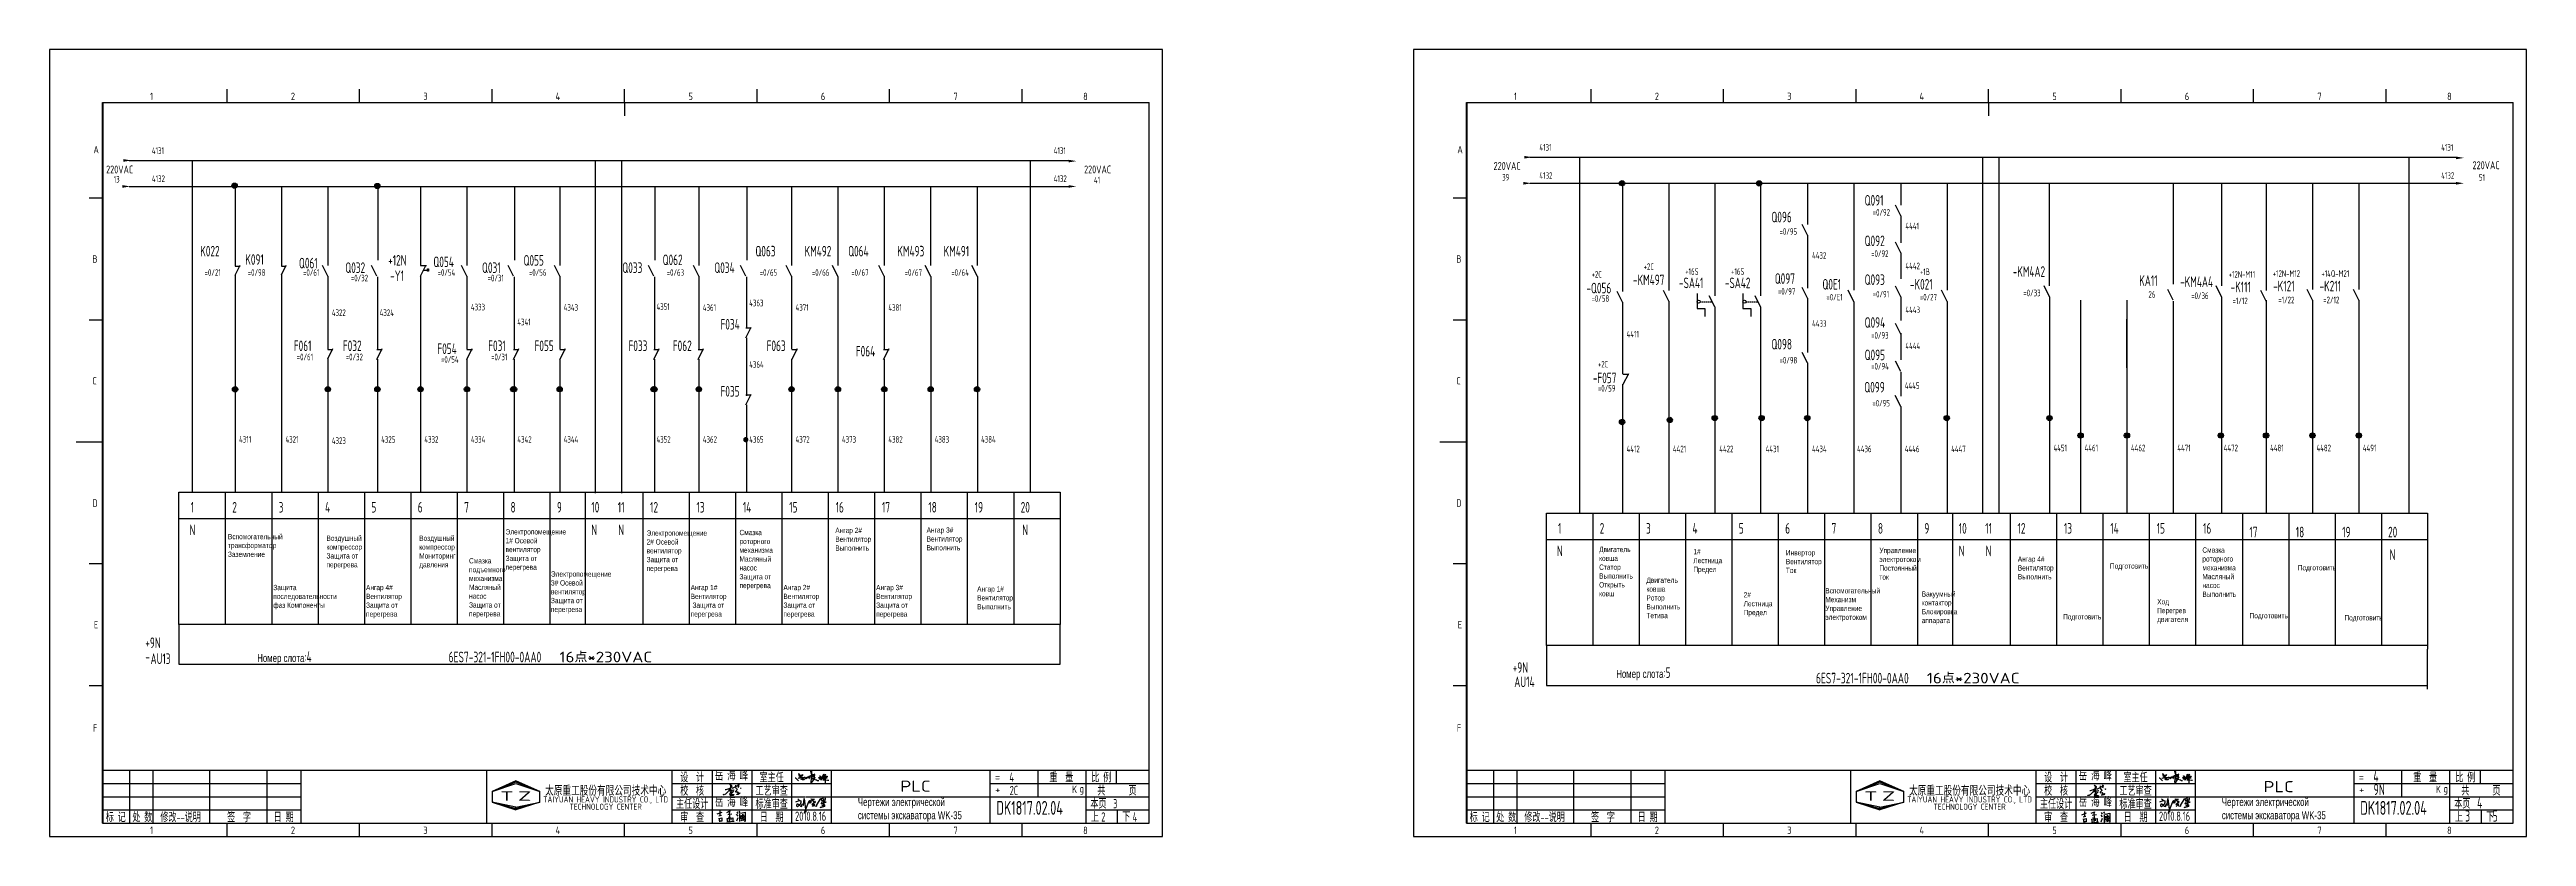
# Model space of a CAD drawing. Extents: x 590 to 9605, y -3741 to 975.
# Drawn here: x 4693 to 5628, y -1512 to -1215 of the extents above; entities that cross this region are included whole.
import ezdxf
from ezdxf.enums import TextEntityAlignment as Align

# ---------------------------------------------------------------- set-up
doc = ezdxf.new("R2010")
doc.units = 0
doc.header["$LTSCALE"] = 2
doc.header["$MEASUREMENT"] = 0
for name, pattern in [('DASHED2', [0.375, 0.25, -0.125]), ('DIVIDE', [1.25, 0.5, -0.25, 0, -0.25, 0, -0.25]), ('HIDDEN', [0.375, 0.25, -0.125])]:
    doc.linetypes.add(name, pattern=pattern)
doc.layers.get('0').update_dxf_attribs({"linetype": 'CONTINUOUS'})
for name, color, linetype in [('01', 7, 'CONTINUOUS'), ('11', 3, 'CONTINUOUS'), ('CONTINUOUS', 7, 'CONTINUOUS'), ('DASHED', 2, 'DASHED2'), ('DIVIDE', 1, 'DIVIDE')]:
    doc.layers.add(name, color=color, linetype=linetype)
doc.styles.add('ROMAN', font='ROMANC.shx', dxfattribs={"width": 0.7, "height": 0.7})
doc.styles.get("Standard").update_dxf_attribs({"font": 'isocp.shx', "width": 0.707, "bigfont": 'dfst.shx'})

msp = doc.modelspace()

# ---------------------------------------------------------------- texts
at = {"color": 1, "width": 1.327551}
msp.add_text('PLC', height=4.2, dxfattribs=at).set_placement((5014.22, -1494.89), (5025.65, -1494.89), align=Align.FIT)
at = {"width": 1.327551}
msp.add_text('PLC', height=4.2, dxfattribs=at).set_placement((5528.62, -1495.08), (5540.05, -1495.08), align=Align.FIT)
at = {"width": 0.707}
for s, p in [('4', (5570.08, -1491.15)), ('9N', (5570.18, -1496.17)), ('3', (5604.73, -1506.15)), ('4', (5609.24, -1501.15)), ('5', (5615.12, -1506.15))]:
    msp.add_text(s, height=4.2, dxfattribs=at).set_placement(p)
at = {"char_height": 3.5, "attachment_point": 1}
for s, insert, width in [('岳 海 峰', (4944.21, -1487.15), 12.9495), ('岳 海 峰', (5458.9, -1487.15), 12.9495), ('岳 海 峰', (4944.21, -1497.15), 12.9495), ('2010.8.16', (4974.51, -1502.38), 12.1142), ('岳 海 峰', (5458.9, -1497.15), 12.9495), ('2010.8.16', (5489.2, -1502.38), 12.1142)]:
    msp.add_mtext(s, dxfattribs=dict(at, insert=insert, width=width))
at = {"layer": '11', "width": 0.707}
for p in [(5050.46, -1503.61), (5565.14, -1503.61)]:
    msp.add_text('DK1817.02.04', height=5.25, dxfattribs=at).set_placement(p)
at = {"layer": '11', "char_height": 3.5, "attachment_point": 5}
for insert in [(4889.66, -1292.02), (4889.66, -1302.03), (4889.66, -1402.13), (4889.66, -1412.14), (4709.66, -1422.15), (4889.66, -1422.15), (4709.66, -1432.16), (4889.66, -1432.16), (4889.66, -1442.17)]:
    msp.add_mtext('\\A1;{\\C7;\\H0.5x;\\S^ ;}', dxfattribs=dict(at, insert=insert))
at = {"layer": 'CONTINUOUS', "linetype": 'Continuous', "style": 'ROMAN'}
for s, height, width, p in [('1', 2.8, 0.7, (4731.12, -1233.84)), ('2', 2.8, 0.7, (4784.27, -1233.84)), ('3', 2.8, 0.7, (4834.25, -1233.84)), ('4', 2.8, 0.7, (4884.14, -1233.84)), ('5', 2.8, 0.7, (4934.28, -1233.88)), ('6', 2.8, 0.7, (4984.26, -1233.88)), ('7', 2.8, 0.7, (5034.3, -1233.88)), ('8', 2.8, 0.7, (5083.24, -1233.88)), ('1', 2.8, 0.7, (5245.8, -1233.84)), ('2', 2.8, 0.7, (5298.96, -1233.84)), ('3', 2.8, 0.7, (5348.93, -1233.84)), ('4', 2.8, 0.7, (5398.82, -1233.84)), ('5', 2.8, 0.7, (5448.96, -1233.88)), ('6', 2.8, 0.7, (5498.94, -1233.88)), ('7', 2.8, 0.7, (5548.98, -1233.88)), ('8', 2.8, 0.7, (5597.93, -1233.88)), ('A', 2.8, 0.7, (4709.75, -1253.93)), ('A', 2.8, 0.7, (5224.44, -1253.93)), ('B', 2.8, 0.7, (4709.36, -1295.24)), ('B', 2.8, 0.7, (5224.05, -1295.24)), ('C', 2.8, 0.7, (4709.36, -1341.19)), ('C', 2.8, 0.7, (5224.05, -1341.19)), ('D', 2.8, 0.7, (4709.36, -1387.35)), ('D', 2.8, 0.7, (5224.05, -1387.35)), ('E', 2.8, 0.7, (4709.92, -1433.24)), ('E', 2.8, 0.7, (5224.6, -1433.24)), ('F', 2.8, 0.7, (4709.57, -1472.24)), ('F', 2.8, 0.7, (5224.25, -1472.24)), ('T', 3.5, 1.8, (4863.19, -1498.28)), ('Z', 3.5, 1.8, (4869.89, -1498.28)), ('K', 2.8, 0.7, (5079.03, -1495.38)), ('g', 2.8, 0.7, (5081.85, -1495.12)), ('T', 3.5, 1.8, (5377.87, -1498.28)), ('Z', 3.5, 1.8, (5384.57, -1498.28)), ('K', 2.8, 0.7, (5593.71, -1495.38)), ('g', 2.8, 0.7, (5596.54, -1495.12)), ('1', 2.8, 0.7, (4731.12, -1510.84)), ('2', 2.8, 0.7, (4784.27, -1510.84)), ('3', 2.8, 0.7, (4834.25, -1510.84)), ('4', 2.8, 0.7, (4884.14, -1510.84)), ('5', 2.8, 0.7, (4934.28, -1510.88)), ('6', 2.8, 0.7, (4984.26, -1510.88)), ('7', 2.8, 0.7, (5034.3, -1510.88)), ('8', 2.8, 0.7, (5083.24, -1510.88)), ('1', 2.8, 0.7, (5245.8, -1510.84)), ('2', 2.8, 0.7, (5298.96, -1510.84)), ('3', 2.8, 0.7, (5348.93, -1510.84)), ('4', 2.8, 0.7, (5398.82, -1510.84)), ('5', 2.8, 0.7, (5448.96, -1510.88)), ('6', 2.8, 0.7, (5498.94, -1510.88)), ('7', 2.8, 0.7, (5548.98, -1510.88)), ('8', 2.8, 0.7, (5597.93, -1510.88))]:
    msp.add_text(s, height=height, dxfattribs=dict(at, width=width)).set_placement(p)
at = {"layer": 'CONTINUOUS', "color": 1}
for s, height, width, p in [('4131', 2.5, 0.67, (4731.82, -1254.17)), ('4131', 2.5, 0.67, (5072.13, -1254.17)), ('4131', 2.5, 0.67, (5255.39, -1252.97)), ('4131', 2.5, 0.67, (5595.7, -1252.97)), ('220VAC', 3, 0.67, (4714.54, -1261.55)), ('220VAC', 3, 0.67, (5083.57, -1261.55)), ('220VAC', 3, 0.67, (5238.11, -1260.22)), ('4132', 2.5, 0.67, (5255.39, -1263.58)), ('4132', 2.5, 0.67, (5595.7, -1263.58)), ('220VAC', 3, 0.67, (5607.53, -1259.95)), ('13', 2.5, 0.67, (4717.4, -1264.98)), ('4132', 2.5, 0.67, (4731.82, -1264.77)), ('4132', 2.5, 0.67, (5072.13, -1264.77)), ('41', 2.5, 0.67, (5087.3, -1265.32)), ('K022', 4, 0.707, (4750.06, -1292.88)), ('Q063', 4, 0.707, (4959.56, -1292.87)), ('KM492', 4, 0.707, (4978.11, -1292.87)), ('Q064', 4, 0.707, (4994.56, -1292.87)), ('KM493', 4, 0.707, (5013.13, -1292.87)), ('KM491', 4, 0.707, (5030.58, -1292.87)), ('=0/21', 2.5, 0.67, (4751.71, -1300.19)), ('K091', 4, 0.707, (4767.06, -1296.03)), ('=0/98', 2.5, 0.67, (4767.99, -1300.19)), ('Q061', 4, 0.707, (4787.32, -1297.38)), ('=0/61', 2.5, 0.67, (4788.86, -1300.18)), ('-Y1', 4, 0.707, (4821.7, -1302.16)), ('Q054', 4, 0.707, (4838.04, -1296.9)), ('=0/54', 2.5, 0.67, (4839.64, -1300.18)), ('Q055', 4, 0.707, (4872.06, -1296.35)), ('=0/56', 2.5, 0.67, (4874.1, -1300.18)), ('Q062', 4, 0.707, (4924.56, -1296.16)), ('=0/63', 2.5, 0.67, (4926.09, -1300.18)), ('=0/65', 2.5, 0.67, (4961.19, -1300.18)), ('=0/66', 2.5, 0.67, (4980.87, -1300.18)), ('=0/67', 2.5, 0.67, (4995.74, -1300.18)), ('=0/67', 2.5, 0.67, (5015.89, -1300.18)), ('=0/64', 2.5, 0.67, (5033.5, -1300.18)), ('Q0E1', 4, 0.707, (5362.2, -1305.38)), ('-K021', 4, 0.707, (5395.22, -1305.38)), ('=0/33', 2.5, 0.67, (5438.03, -1307.89)), ('=0/36', 2.5, 0.67, (5501.38, -1308.93)), ('4322', 2.5, 0.67, (4799.72, -1315.35)), ('4324', 2.5, 0.67, (4817.77, -1315.35)), ('4333', 2.5, 0.67, (4852.2, -1313.25)), ('4341', 2.5, 0.67, (4869.72, -1318.85)), ('4343', 2.5, 0.67, (4887.22, -1313.37)), ('4351', 2.5, 0.67, (4922.22, -1313.07)), ('4361', 2.5, 0.67, (4939.72, -1313.41)), ('4363', 2.5, 0.67, (4957.22, -1311.69)), ('4371', 2.5, 0.67, (4974.72, -1313.38)), ('4381', 2.5, 0.67, (5009.72, -1313.41)), ('F054', 4, 0.707, (4839.53, -1329.71)), ('F064', 4, 0.707, (4997.44, -1330.64)), ('=0/61', 2.5, 0.67, (4786.48, -1332.06)), ('=0/32', 2.5, 0.67, (4804.98, -1332.06)), ('=0/54', 2.5, 0.67, (4840.92, -1332.98)), ('=0/31', 2.5, 0.67, (4859.83, -1332.06)), ('4364', 2.5, 0.67, (4957.22, -1334.88)), ('4311', 2.5, 0.67, (4764.72, -1363.18)), ('4321', 2.5, 0.67, (4782.22, -1363.18)), ('4323', 2.5, 0.67, (4799.72, -1363.63)), ('4325', 2.5, 0.67, (4818.33, -1363.18)), ('4332', 2.5, 0.67, (4834.63, -1363.18)), ('4334', 2.5, 0.67, (4852.22, -1363.18)), ('4342', 2.5, 0.67, (4869.72, -1363.18)), ('4344', 2.5, 0.67, (4887.22, -1363.18)), ('4352', 2.5, 0.67, (4922.22, -1363.18)), ('4362', 2.5, 0.67, (4939.72, -1363.18)), ('4365', 2.5, 0.67, (4957.22, -1363.18)), ('4372', 2.5, 0.67, (4974.72, -1363.18)), ('4373', 2.5, 0.67, (4992.22, -1363.18)), ('4382', 2.5, 0.67, (5009.72, -1363.18)), ('4383', 2.5, 0.67, (5027.22, -1363.18)), ('4384', 2.5, 0.67, (5044.72, -1363.18)), ('2', 4, 0.707, (4762.15, -1389.53)), ('3', 4, 0.707, (4779.65, -1389.53)), ('4', 4, 0.707, (4797.15, -1389.53)), ('5', 4, 0.707, (4814.65, -1389.53)), ('6', 4, 0.707, (4832.15, -1389.53)), ('7', 4, 0.707, (4849.65, -1389.53)), ('8', 4, 0.707, (4867.15, -1389.53)), ('9', 4, 0.707, (4884.65, -1389.53)), ('12', 4, 0.707, (4919.81, -1389.53)), ('13', 4, 0.707, (4937.31, -1389.53)), ('14', 4, 0.707, (4954.81, -1389.53)), ('15', 4, 0.707, (4972.31, -1389.53)), ('16', 4, 0.707, (4989.81, -1389.53)), ('17', 4, 0.707, (5007.31, -1389.53)), ('18', 4, 0.707, (5024.81, -1389.53)), ('19', 4, 0.707, (5042.31, -1389.53)), ('2', 4, 0.707, (5278.15, -1397.49)), ('3', 4, 0.707, (5295.65, -1397.49)), ('4', 4, 0.707, (5313.15, -1397.49)), ('5', 4, 0.707, (5330.65, -1397.49)), ('6', 4, 0.707, (5348.15, -1397.49)), ('7', 4, 0.707, (5365.65, -1397.49)), ('8', 4, 0.707, (5383.15, -1397.49)), ('9', 4, 0.707, (5400.65, -1397.49)), ('12', 4, 0.707, (5435.82, -1397.49)), ('13', 4, 0.707, (5453.32, -1397.49)), ('14', 4, 0.707, (5470.82, -1397.49)), ('15', 4, 0.707, (5488.32, -1397.49)), ('16', 4, 0.707, (5505.82, -1397.49)), ('17', 4, 0.707, (5523.32, -1398.89)), ('18', 4, 0.707, (5540.82, -1398.89)), ('19', 4, 0.707, (5558.32, -1398.89)), ('+9N', 4, 0.707, (4729.32, -1440.67)), ('-', 4, 0.707, (4729.32, -1445.93)), ('AU13', 4, 0.707, (4731.32, -1446.69)), ('+9N', 4, 0.707, (5245.32, -1450.03)), ('4', 3.5, 0.67, (5055.39, -1491.15)), ('2C', 3.5, 0.67, (5055.5, -1496.17)), ('2', 3.5, 0.67, (5090.05, -1506.15)), ('3', 3.5, 0.67, (5094.56, -1501.15)), ('4', 3.5, 0.67, (5101.89, -1506.2))]:
    msp.add_text(s, height=height, dxfattribs=dict(at, width=width)).set_placement(p)
at = {"layer": 'CONTINUOUS', "color": 7, "width": 0.67}
for s, p in [('39', (5241.35, -1264.24)), ('51', (5609.94, -1264.31)), ('=0/92', (5381.19, -1277.47)), ('4441', (5393.52, -1282.66)), ('=0/95', (5346.02, -1284.72)), ('+2C', (5275.08, -1300.87)), ('+2C', (5294.71, -1297.98)), ('+16S', (5310.42, -1299.79)), ('+16S', (5327.73, -1299.79)), ('4432', (5358.29, -1293.74)), ('=0/92', (5380.6, -1293.06)), ('4442', (5393.52, -1297.72)), ('+1B', (5398.97, -1299.91)), ('+12N-M11', (5515.48, -1300.91)), ('+12N-M12', (5532.11, -1300.57)), ('+14Q-M21', (5550.49, -1300.57)), ('=0/58', (5275.08, -1309.98)), ('=0/97', (5345.42, -1307.3)), ('=0/E1', (5363.7, -1309.49)), ('=0/91', (5381.19, -1308.35)), ('=0/27', (5398.97, -1309.49)), ('26', (5485.22, -1308.47)), ('=1/12', (5516.95, -1310.87)), ('=1/22', (5534.25, -1310.54)), ('=2/12', (5551.17, -1310.54)), ('4433', (5358.29, -1319.43)), ('4443', (5393.52, -1314.27)), ('4411', (5288.29, -1323.45)), ('=0/93', (5380.6, -1323.9)), ('4444', (5393.52, -1327.87)), ('+2C', (5277.48, -1334.78)), ('=0/98', (5346.02, -1333.29)), ('=0/94', (5380.6, -1335.57)), ('=0/59', (5277.48, -1343.88)), ('4445', (5393.29, -1342.86)), ('=0/95', (5381.06, -1349.5)), ('4412', (5288.29, -1366.76)), ('4421', (5305.79, -1366.76)), ('4422', (5323.29, -1366.76)), ('4431', (5340.79, -1366.76)), ('4434', (5358.29, -1366.76)), ('4436', (5375.28, -1366.76)), ('4446', (5393.29, -1366.76)), ('4447', (5410.79, -1366.76)), ('4451', (5449.4, -1366.4)), ('4461', (5461.14, -1366.4)), ('4462', (5478.64, -1366.4)), ('4471', (5496.14, -1366.4)), ('4472', (5513.64, -1366.4)), ('4481', (5531.14, -1366.4)), ('4482', (5548.64, -1366.4)), ('4491', (5566.14, -1366.4))]:
    msp.add_text(s, height=2.5, dxfattribs=at).set_placement(p)
at = {"layer": 'CONTINUOUS', "color": 0, "width": 0.707}
for s, p in [('Q091', (5378.14, -1273.69)), ('Q096', (5342.96, -1280)), ('Q092', (5378.14, -1288.99)), ('-KM4A2', (5434, -1300.58)), ('-Q056', (5273.14, -1306.8)), ('-KM497', (5290.7, -1303.71)), ('-SA41', (5308.06, -1304.85)), ('-SA42', (5325.37, -1304.85)), ('Q097', (5344.22, -1303.23)), ('Q093', (5378.14, -1303.63)), ('KA11', (5481.74, -1304)), ('-KM4A4', (5497.19, -1304.41)), ('-K111', (5516.22, -1306.39)), ('-K121', (5532.28, -1306.05)), ('-K211', (5549.78, -1306.05)), ('Q094', (5378.14, -1319.79)), ('Q098', (5342.96, -1327.99)), ('Q095', (5378.14, -1332.02)), ('-F057', (5275.54, -1340.71)), ('Q099', (5378, -1344.21)), ('AU14', (5245.92, -1455.41))]:
    msp.add_text(s, height=4, dxfattribs=at).set_placement(p)
at = {"layer": 'CONTINUOUS', "color": 0, "linetype": 'Continuous', "ltscale": 2}
for s, height, width, p in [('Q032', 4, 0.707, (4804.81, -1299.11)), ('+12N', 4, 0.707, (4820.98, -1296.32)), ('Q031', 4, 0.707, (4856.39, -1299.11)), ('Q033', 4, 0.707, (4909.34, -1299.11)), ('Q034', 4, 0.707, (4944.05, -1299.11)), ('=0/32', 2.5, 0.67, (4806.91, -1302.28)), ('=0/31', 2.5, 0.67, (4858.5, -1302.28)), ('F034', 4, 0.707, (4946.37, -1320.47)), ('F061', 4, 0.707, (4785.36, -1328.58)), ('F032', 4, 0.707, (4803.87, -1328.58)), ('F031', 4, 0.707, (4858.71, -1328.58)), ('F055', 4, 0.707, (4876.19, -1328.58)), ('F033', 4, 0.707, (4911.66, -1328.58)), ('F062', 4, 0.707, (4928.39, -1328.58)), ('F063', 4, 0.707, (4963.78, -1328.58)), ('F035', 4, 0.707, (4946.37, -1345.77)), ('1', 4, 0.707, (4746.42, -1389.53)), ('10', 4, 0.707, (4897.64, -1389.53)), ('11', 4, 0.707, (4907.62, -1389.53)), ('20', 4, 0.707, (5059.65, -1389.53)), ('N', 4, 0.707, (4746, -1398.07)), ('N', 4, 0.707, (4897.64, -1398.07)), ('N', 4, 0.707, (4907.79, -1398.07)), ('N', 4, 0.707, (5060.23, -1398.07)), ('N', 4, 0.707, (5262, -1406.03)), ('1', 4, 0.707, (5262.42, -1397.49)), ('10', 4, 0.707, (5413.64, -1397.49)), ('N', 4, 0.707, (5413.64, -1406.03)), ('11', 4, 0.707, (5423.62, -1397.49)), ('N', 4, 0.707, (5423.79, -1406.03)), ('20', 4, 0.707, (5575.65, -1398.89)), ('N', 4, 0.707, (5576.23, -1407.43))]:
    msp.add_text(s, height=height, dxfattribs=dict(at, width=width)).set_placement(p)
at = {"layer": 'CONTINUOUS', "color": 1}
for s, width, p, p2 in [('6ES7-321-1FH00-0AA0', 0.655392, (4843.76, -1446.05), (4878.76, -1446.05)), ('16点*230VAC', 1.190476, (4885.58, -1446.05), (4920.58, -1446.05)), ('6ES7-321-1FH00-0AA0', 0.655392, (5359.76, -1454.01), (5394.76, -1454.01)), ('16点*230VAC', 1.190476, (5401.58, -1454.01), (5436.58, -1454.01))]:
    msp.add_text(s, height=4, dxfattribs=dict(at, width=width)).set_placement(p, p2, align=Align.FIT)
at = {"layer": 'CONTINUOUS', "width": 0.67}
for s, p in [('校  核', (4935.69, -1494.28)), ('设  计', (4935.69, -1489.28)), ('工艺审查', (4965.69, -1494.28)), ('室主任', (4965.69, -1489.28)), ('重  量', (5074.99, -1489.28)), ('比 例', (5090.09, -1489.28)), ('共      页', (5095.99, -1494.27)), ('校  核', (5450.37, -1494.28)), ('设  计', (5450.37, -1489.28)), ('工艺审查', (5480.37, -1494.28)), ('室主任', (5480.37, -1489.28)), ('重  量', (5589.67, -1489.28)), ('比 例', (5604.77, -1489.28)), ('共      页', (5610.67, -1494.27)), ('标 记', (4718.19, -1504.28)), ('处 数', (4728.19, -1504.28)), ('修改--说明', (4742.66, -1504.28)), ('签  字', (4764.69, -1504.28)), ('日 期', (4781.56, -1504.28)), ('主任设计', (4935.69, -1499.28)), ('审  查', (4935.69, -1504.28)), ('标准审查', (4965.69, -1499.28)), ('日  期', (4965.69, -1504.28)), ('上', (5087.69, -1504.26)), ('本页', (5088.99, -1499.17)), ('下', (5099.51, -1504.26)), ('标 记', (5232.87, -1504.28)), ('处 数', (5242.87, -1504.28)), ('修改--说明', (5257.34, -1504.28)), ('签  字', (5279.37, -1504.28)), ('日 期', (5296.25, -1504.28)), ('主任设计', (5450.37, -1499.28)), ('审  查', (5450.37, -1504.28)), ('标准审查', (5480.37, -1499.28)), ('日  期', (5480.37, -1504.28)), ('上', (5602.37, -1504.26)), ('本页', (5603.67, -1499.17)), ('下', (5614.19, -1504.26))]:
    msp.add_text(s, height=3.5, dxfattribs=at).set_placement(p, align=Align.MIDDLE)
at = {"layer": 'CONTINUOUS', "linetype": 'Continuous', "style": 'ROMAN'}
for s, p in [('=', (5049.92, -1490.73)), ('+', (5050.03, -1495.46)), ('=', (5564.6, -1490.73)), ('+', (5564.71, -1495.46))]:
    msp.add_text(s, height=2.8, dxfattribs=at).set_placement(p)
at = {"layer": 'CONTINUOUS', "linetype": 'DASHED2', "ltscale": 2, "attachment_point": 1}
for s, insert, char_height, width in [('{\\fArial|b0|i0|c204|p34;Вспомогательный трансформатор\\fArial|b0|i0|c0|p34;\\P\\fArial|b0|i0|c204|p34;Заземление }', (4760.51, -1397.6), 2, 10.5166), ('{\\fArial|b0|i0|c204|p34;Воздушный компрессор\\fArial|b0|i0|c0|p34;\\P\\fArial|b0|i0|c204|p34;Защита от перегрева}', (4797.69, -1398.21), 2, 10.5166), ('{\\fArial|b0|i0|c204|p34;Воздушный компрессор Мониторинг давления}', (4832.69, -1398.21), 2, 10.5166), ('{\\fArial|b0|i0|c204|p34;Электропомещение 1#\\fArial|b0|i0|c0|p34; \\fArial|b0|i0|c204|p34;Осевой вентилятор \\fArial|b0|i0|c0|p34;\\P\\fArial|b0|i0|c204|p34;Защита от перегрева}', (4865.28, -1395.81), 2, 10.5166), ('{\\fArial|b0|i0|c204|p34;Электропомещение \\fArial|b0|i0|c0|p34;2\\fArial|b0|i0|c204|p34;#\\fArial|b0|i0|c0|p34; \\fArial|b0|i0|c204|p34;Осевой вентилятор \\fArial|b0|i0|c0|p34;\\P\\fArial|b0|i0|c204|p34;Защита от перегрева}', (4918.49, -1396.27), 2, 10.5166), ('{\\fArial|b0|i0|c204|p34;Смазка роторного механизма\\fArial|b0|i0|c0|p34; \\fArial|b0|i0|c204|p34;Масляный насос \\fArial|b0|i0|c0|p34;\\P\\fArial|b0|i0|c204|p34;Защита от перегрева}', (4953.54, -1396.06), 2, 10.5166), ('{\\fArial|b0|i0|c204|p34;Ангар \\fArial|b0|i0|c0|p34;2\\fArial|b0|i0|c204|p34;#\\fArial|b0|i0|c0|p34; \\fArial|b0|i0|c204|p34;Вентилятор Выполнить }', (4989.7, -1395.26), 2, 10.5166), ('{\\fArial|b0|i0|c204|p34;Ангар\\fArial|b0|i0|c0|p34; 3\\fArial|b0|i0|c204|p34;#\\fArial|b0|i0|c0|p34; \\fArial|b0|i0|c204|p34;Вентилятор Выполнить }', (5024.16, -1395.14), 2, 10.5166), ('{\\fArial|b0|i0|c204|p34;Смазка подъемного механизма\\fArial|b0|i0|c0|p34; \\fArial|b0|i0|c204|p34;Масляный насос Защита от перегрева}', (4851.49, -1406.73), 2, 11.8994), ('{\\fArial|b0|i0|c204|p34;Двигатель ковша Статор Выполнить Открыть ковш}', (5277.94, -1402.46), 2, 10.5166), ('{\\fArial|b0|i0|c0|p34;1# \\fArial|b0|i0|c204|p34;Лестница\\fArial|b0|i0|c0|p34;\\P\\fArial|b0|i0|c204|p34;Предел }', (5313.49, -1403.3), 2, 10.5166), ('{\\fArial|b0|i0|c204|p34;Инвертор\\fArial|b0|i0|c0|p34;\\P\\fArial|b0|i0|c204|p34;Вентилятор Ток }', (5348.4, -1403.69), 2, 10.5166), ('{\\fArial|b0|i0|c204|p34;Управление электротоком\\fArial|b0|i0|c0|p34;\\P\\fArial|b0|i0|c204|p34;Постоянный ток }', (5383.68, -1402.84), 2, 10.5166), ('{\\fArial|b0|i0|c204|p34;Ангар \\fArial|b0|i0|c0|p34;4\\fArial|b0|i0|c204|p34;#\\fArial|b0|i0|c0|p34; \\fArial|b0|i0|c204|p34;Вентилятор Выполнить }', (5435.93, -1406.09), 2, 10.5166), ('{\\fArial|b0|i0|c204|p34;Подготовить }', (5470.7, -1408.7), 2, 10.5166), ('{\\fArial|b0|i0|c204|p34;Смазка роторного механизма\\fArial|b0|i0|c0|p34; \\fArial|b0|i0|c204|p34;Масляный насос\\fArial|b0|i0|c0|p34; \\fArial|b0|i0|c204|p34;Выполнить  }', (5505.58, -1402.68), 2, 10.5166), ('{\\fArial|b0|i0|c204|p34;Подготовить }', (5541.57, -1409.33), 2, 10.5166), ('{\\fArial|b0|i0|c204|p34;Защита последовательности фаз\\fArial|b0|i0|c0|p34; \\fArial|b0|i0|c204|p34;Компоненты }', (4777.62, -1416.82), 2, 15.565), ('{\\fArial|b0|i0|c204|p34;Ангар 4#\\fArial|b0|i0|c0|p34; \\fArial|b0|i0|c204|p34;Вентилятор Защита от перегрева}', (4812.62, -1416.82), 2, 10.5166), ('{\\fArial|b0|i0|c204|p34;Электропомещение \\fArial|b0|i0|c0|p34;3\\fArial|b0|i0|c204|p34;#\\fArial|b0|i0|c0|p34; \\fArial|b0|i0|c204|p34;Осевой вентилятор \\fArial|b0|i0|c0|p34;\\P\\fArial|b0|i0|c204|p34;Защита от перегрева}', (4882.4, -1411.73), 2, 10.5166), ('{\\fArial|b0|i0|c204|p34;Ангар 1#\\fArial|b0|i0|c0|p34;\\P\\fArial|b0|i0|c204|p34;Вентилятор  Защита от перегрева}', (4935.12, -1416.82), 2, 10.5166), ('{\\fArial|b0|i0|c204|p34;Ангар \\fArial|b0|i0|c0|p34;2\\fArial|b0|i0|c204|p34;#\\fArial|b0|i0|c0|p34; \\fArial|b0|i0|c204|p34;Вентилятор Защита от перегрева}', (4970.12, -1416.82), 2, 10.5166), ('{\\fArial|b0|i0|c204|p34;Ангар \\fArial|b0|i0|c0|p34;3\\fArial|b0|i0|c204|p34;#\\fArial|b0|i0|c0|p34; \\fArial|b0|i0|c204|p34;Вентилятор Защита от перегрева}', (5005.12, -1416.82), 2, 10.5166), ('{\\fArial|b0|i0|c204|p34;Ангар \\fArial|b0|i0|c0|p34;1\\fArial|b0|i0|c204|p34;#\\fArial|b0|i0|c0|p34; \\fArial|b0|i0|c204|p34;Вентилятор Выполнить }', (5043.23, -1417.38), 2, 10.5166), ('{\\fArial|b0|i0|c204|p34;Двигатель ковша Ротор Выполнить Тетива}', (5295.79, -1414.06), 2, 10.5166), ('{\\fArial|b0|i0|c0|p34;2# \\fArial|b0|i0|c204|p34;Лестница\\fArial|b0|i0|c0|p34;\\P\\fArial|b0|i0|c204|p34;Предел }', (5332.48, -1419.58), 2, 10.5166), ('{\\fArial|b0|i0|c204|p34;Вспомогательный\\fArial|b0|i0|c0|p34;\\P\\fArial|b0|i0|c204|p34;Механизм\\fArial|b0|i0|c0|p34;\\P\\fArial|b0|i0|c204|p34;Управление электротоком}', (5363.29, -1418.03), 2, 11.8994), ('{\\fArial|b0|i0|c204|p34;Вакуумный контактор Блокировка аппарата}', (5399.67, -1419.26), 2, 10.5166), ('{\\fArial|b0|i0|c204|p34;Подготовить }', (5453.01, -1427.85), 2, 10.5166), ('{\\fArial|b0|i0|c204|p34;Ход Перегрев двигателя}', (5488.52, -1422.17), 2, 10.5166), ('{\\fArial|b0|i0|c204|p34;Подготовить }', (5523.38, -1427.43), 2, 10.5166), ('{\\fArial|b0|i0|c204|p34;Подготовить }', (5559.18, -1428.24), 2, 10.5166), ('{\\fArial|b0|i0|c204|p34;Чертежи электрической системы экскаватора WK-35}', (4998.22, -1497.27), 3, 42.8436), ('{\\fArial|b0|i0|c204|p34;Чертежи электрической системы экскаватора WK-35}', (5512.91, -1497.27), 3, 42.8436)]:
    msp.add_mtext(s, dxfattribs=dict(at, insert=insert, char_height=char_height, width=width))
at = {"layer": 'CONTINUOUS', "color": 1, "insert": (4771.55, -1444.39), "char_height": 4, "width": 130, "attachment_point": 4}
msp.add_mtext('{\\fArial|b0|i0|c204|p34;\\H0.75x;\\C256;Номер слота}:4', dxfattribs=at)
at = {"layer": 'CONTINUOUS', "color": 0, "insert": (5284.39, -1450.37), "char_height": 4, "width": 130, "attachment_point": 4}
msp.add_mtext('{\\fArial|b0|i0|c204|p34;\\H0.75x;\\C256;Номер слота}:5', dxfattribs=at)
at = {"layer": 'CONTINUOUS', "char_height": 3.3, "width": 50, "attachment_point": 5, "line_spacing_factor": 0.7125}
for insert in [(4903.05, -1497.21), (5417.73, -1497.21)]:
    msp.add_mtext('{\\f宋体|b0|i0|c134|p2;太原重工股份有限公司技术中心\\P\\Fromans.shx;\\H0.6969x;TAIYUAN HEAVY INDUSTRY CO., LTD\\PTECHNOLOGY CENTER}', dxfattribs=dict(at, insert=insert))

# ---------------------------------------------------------------- blocks, each defined once
blk = doc.blocks.new('A$C5BE500A0')
for p, q in [((0, 24), (1, 24)), ((1, 24), (13, 11)), ((12, 21), (14, 23)), ((14, 23), (18, 23)), ((15, 41), (22, 26)), ((15, 40), (15, 41)), ((15, 38), (15, 40)), ((15, 32), (21, 35)), ((16, 32), (15, 32)), ((19, 30), (16, 32)), ((18, 23), (26, 25)), ((22, 26), (19, 30)), ((21, 35), (24, 35)), ((25, 30), (23, 28)), ((23, 28), (23, 28)), ((23, 18), (24, 19)), ((24, 17), (23, 18)), ((24, 35), (28, 36)), ((24, 19), (26, 20)), ((27, 31), (25, 30)), ((26, 16), (25, 15)), ((26, 25), (37, 26)), ((26, 20), (29, 21)), ((28, 20), (26, 16)), ((29, 34), (27, 31)), ((28, 36), (30, 37)), ((29, 22), (28, 20)), ((29, 15), (28, 16)), ((30, 38), (29, 34)), ((30, 23), (29, 22)), ((29, 21), (33, 21)), ((32, 15), (29, 15)), ((30, 37), (30, 38)), ((32, 23), (30, 23)), ((33, 22), (32, 23)), ((35, 16), (32, 15)), ((33, 21), (33, 22)), ((38, 18), (35, 16)), ((37, 26), (41, 26)), ((40, 20), (38, 18)), ((40, 23), (44, 25)), ((41, 22), (40, 20)), ((41, 26), (42, 24)), ((42, 24), (41, 22)), ((44, 25), (51, 28)), ((45, 19), (49, 23)), ((49, 23), (54, 27)), ((51, 28), (56, 29)), ((54, 27), (59, 30)), ((56, 29), (61, 30)), ((57, 21), (56, 20)), ((57, 32), (57, 30)), ((57, 30), (58, 25)), ((58, 25), (57, 21)), ((59, 30), (65, 34)), ((61, 30), (62, 29)), ((63, 21), (76, 18)), ((67, 21), (63, 21)), ((65, 18), (63, 9)), ((63, 9), (64, 0)), ((64, 52), (66, 52)), ((64, 49), (64, 52)), ((65, 44), (64, 49)), ((64, 0), (67, 3)), ((64, 0), (64, 0)), ((67, 49), (65, 18)), ((68, 40), (65, 44)), ((65, 34), (72, 37)), ((66, 52), (66, 51)), ((66, 51), (67, 49)), ((70, 21), (67, 21)), ((67, 3), (74, 14)), ((70, 36), (68, 40)), ((68, 29), (73, 29)), ((69, 29), (68, 29)), ((72, 30), (69, 29)), ((74, 33), (70, 36)), ((75, 36), (70, 34)), ((70, 33), (72, 34)), ((70, 34), (70, 33)), ((77, 24), (70, 21)), ((72, 37), (78, 39)), ((72, 34), (75, 34)), ((75, 32), (72, 30)), ((73, 29), (78, 30)), ((78, 31), (74, 33)), ((74, 14), (78, 20)), ((80, 39), (75, 36)), ((75, 34), (77, 34)), ((77, 33), (75, 32)), ((76, 18), (82, 17)), ((77, 34), (78, 34)), ((78, 33), (77, 33)), ((80, 25), (77, 24)), ((78, 39), (80, 39)), ((78, 34), (78, 33)), ((80, 30), (78, 31)), ((78, 30), (80, 30)), ((78, 20), (81, 26)), ((82, 27), (80, 25)), ((81, 26), (82, 27)), ((82, 17), (87, 15)), ((87, 15), (91, 13)), ((91, 13), (95, 13)), ((95, 25), (95, 24)), ((95, 24), (95, 23)), ((95, 23), (96, 23)), ((95, 13), (96, 13)), ((96, 23), (97, 23)), ((99, 24), (97, 26)), ((97, 23), (98, 25)), ((98, 25), (101, 27)), ((99, 31), (100, 32)), ((101, 23), (99, 24)), ((99, 17), (102, 21)), ((101, 21), (99, 17)), ((100, 32), (101, 32)), ((101, 32), (102, 31)), ((102, 28), (101, 21)), ((101, 27), (103, 26)), ((103, 24), (101, 23)), ((102, 31), (102, 28)), ((102, 21), (103, 22)), ((103, 26), (105, 25)), ((105, 24), (103, 24)), ((103, 22), (104, 20)), ((104, 29), (108, 26)), ((104, 20), (104, 19)), ((104, 19), (105, 16)), ((105, 25), (105, 24)), ((105, 16), (106, 16)), ((106, 16), (108, 17)), ((108, 26), (116, 20)), ((108, 17), (111, 23)), ((111, 23), (113, 31)), ((113, 31), (112, 31)), ((112, 22), (126, 23)), ((115, 22), (112, 22)), ((113, 31), (114, 35)), ((117, 33), (113, 31)), ((113, 27), (127, 26)), ((125, 27), (113, 27)), ((113, 15), (125, 15)), ((114, 35), (115, 38)), ((115, 38), (118, 39)), ((122, 23), (115, 22)), ((116, 20), (119, 19)), ((122, 35), (117, 33)), ((117, 31), (121, 32)), ((118, 39), (123, 38)), ((119, 19), (121, 20)), ((121, 32), (124, 32)), ((121, 20), (121, 21)), ((125, 37), (122, 35)), ((122, 31), (122, 2)), ((123, 28), (122, 31)), ((126, 25), (122, 23)), ((123, 38), (125, 37)), ((128, 25), (123, 28)), ((124, 32), (129, 31)), ((128, 27), (125, 27)), ((125, 15), (132, 14)), ((127, 26), (126, 25)), ((126, 23), (130, 24)), ((130, 28), (128, 27)), ((131, 24), (128, 25)), ((129, 31), (131, 30)), ((131, 30), (130, 28)), ((130, 24), (131, 24)), ((132, 14), (137, 14))]:
    blk.add_line(p, q)
blk = doc.blocks.new('lf')
for points in [[(421.5, 320.1), (421.3, 317.6), (420, 315.1), (418.6, 312.6), (416.7, 310.5), (414.9, 308.5), (411.9, 305.6), (410.1, 304.1), (408, 302.6), (406.1, 302), (403.6, 302.6), (403.6, 303.5), (403.9, 303.5)], [(409.4, 317.6), (411.9, 317.6), (420.7, 320.5), (429.4, 326.1), (429, 328.4), (426.7, 330.1), (424.2, 331.3), (423.4, 332.6), (424.4, 333.4), (425, 330.7), (425, 327.4), (425, 324.7), (424.8, 321.8), (424.8, 320.3), (424.8, 318.7), (425, 314.7), (425, 313), (424.8, 313)], [(421.3, 316.2), (424.8, 315.9), (427.1, 316), (429.8, 316), (434.8, 316.8), (436, 316.8)], [(421.9, 314.1), (423.8, 314.1), (425.4, 313.7), (426, 313), (426.9, 312), (427.1, 312), (426.5, 310.5), (426.1, 309.5), (424.2, 306.6), (423.1, 305.4), (422.1, 304.5), (423.2, 303.3), (427.3, 303.1), (429.8, 303.1), (432.3, 302.9), (435.4, 302.7), (433.1, 299.9), (424.6, 299.5), (424, 300.4), (425.6, 303.3), (434.3, 313.5)], [(432.1, 320.3), (430.6, 321.6), (450.9, 331.7), (450.9, 332.2)], [(439.5, 330.9), (440, 324.5), (442, 320.7)], [(441.8, 320.7), (443.7, 320.1), (444.9, 317.6), (443.1, 315.5), (439.7, 311.8), (439.8, 310.6), (445.4, 311.2), (447, 310.3), (445.6, 307.4), (453.6, 308), (450.3, 304.7), (447, 303.3), (443.7, 303.1), (442.9, 303.7)], [(446.2, 333.8), (448.1, 330.5), (448.1, 326.7), (446.6, 323.8)], [(453.4, 322.4), (454.9, 322.2), (455.7, 321.8), (456.1, 321.6), (456.3, 321.4)]]:
    blk.add_lwpolyline(points)

# ---------------------------------------------------------------- hatches: boundary and pattern name
at = {"linetype": 'HIDDEN'}
h = msp.add_hatch(color=1, dxfattribs=at)
edge = h.paths.add_edge_path()
edge.add_arc((4763.03, -1266.19), 1, 0, 360)
h = msp.add_hatch(color=1, dxfattribs=at)
edge = h.paths.add_edge_path()
edge.add_arc((4816.89, -1266.31), 1, 0, 360)
h = msp.add_hatch(color=1, dxfattribs=at)
edge = h.paths.add_edge_path()
edge.add_arc((5286.58, -1265.23), 1, 0, 360)
h = msp.add_hatch(color=0, dxfattribs=at)
edge = h.paths.add_edge_path()
edge.add_arc((5338.34, -1265.29), 1, 0, 360)
h = msp.add_hatch(color=1, dxfattribs=at)
edge = h.paths.add_edge_path()
edge.add_arc((4763.19, -1343.03), 1, 0, 360)
h = msp.add_hatch(color=1, dxfattribs=at)
edge = h.paths.add_edge_path()
edge.add_arc((4798.19, -1342.98), 1, 0, 360)
h = msp.add_hatch(color=1, dxfattribs=at)
edge = h.paths.add_edge_path()
edge.add_arc((4833.19, -1342.98), 1, 0, 360)
h = msp.add_hatch(color=1, dxfattribs=at)
edge = h.paths.add_edge_path()
edge.add_arc((4850.69, -1342.98), 1, 0, 360)
h = msp.add_hatch(color=1, dxfattribs=at)
edge = h.paths.add_edge_path()
edge.add_arc((4868.19, -1342.98), 1, 0, 360)
h = msp.add_hatch(color=1, dxfattribs=at)
edge = h.paths.add_edge_path()
edge.add_arc((4885.69, -1342.98), 1, 0, 360)
h = msp.add_hatch(color=1, dxfattribs=at)
edge = h.paths.add_edge_path()
edge.add_arc((4938.19, -1342.98), 1, 0, 360)
h = msp.add_hatch(color=1, dxfattribs=at)
edge = h.paths.add_edge_path()
edge.add_arc((4973.19, -1342.98), 1, 0, 360)
h = msp.add_hatch(color=1, dxfattribs=at)
edge = h.paths.add_edge_path()
edge.add_arc((4990.69, -1342.98), 1, 0, 360)
h = msp.add_hatch(color=1, dxfattribs=at)
edge = h.paths.add_edge_path()
edge.add_arc((5008.19, -1342.98), 1, 0, 360)
h = msp.add_hatch(color=1, dxfattribs=at)
edge = h.paths.add_edge_path()
edge.add_arc((5025.69, -1342.98), 1, 0, 360)
h = msp.add_hatch(color=1, dxfattribs=at)
edge = h.paths.add_edge_path()
edge.add_arc((5043.19, -1342.98), 1, 0, 360)
h = msp.add_hatch(color=0, dxfattribs=at)
edge = h.paths.add_edge_path()
edge.add_arc((5286.58, -1355.38), 1, 0, 360)
h = msp.add_hatch(color=0, dxfattribs=at)
edge = h.paths.add_edge_path()
edge.add_arc((5304.6, -1354.57), 1, 0, 360)
h = msp.add_hatch(color=0, dxfattribs=at)
edge = h.paths.add_edge_path()
edge.add_arc((5321.56, -1353.89), 1, 0, 360)
h = msp.add_hatch(color=0, dxfattribs=at)
edge = h.paths.add_edge_path()
edge.add_arc((5339.26, -1353.89), 1, 0, 360)
h = msp.add_hatch(color=0, dxfattribs=at)
edge = h.paths.add_edge_path()
edge.add_arc((5356.47, -1353.89), 1, 0, 360)
h = msp.add_hatch(color=0, dxfattribs=at)
edge = h.paths.add_edge_path()
edge.add_arc((5409.11, -1353.89), 1, 0, 360)
h = msp.add_hatch(color=0, dxfattribs=at)
edge = h.paths.add_edge_path()
edge.add_arc((5447.88, -1353.89), 1, 0, 360)
h = msp.add_hatch(color=1, dxfattribs=at)
edge = h.paths.add_edge_path()
edge.add_arc((4955.93, -1362.02), 1, 0, 360)
h = msp.add_hatch(color=0, dxfattribs=at)
edge = h.paths.add_edge_path()
edge.add_arc((5459.61, -1360.44), 1, 0, 360)
h = msp.add_hatch(color=0, dxfattribs=at)
edge = h.paths.add_edge_path()
edge.add_arc((5477.11, -1360.44), 1, 0, 360)
h = msp.add_hatch(color=0, dxfattribs=at)
edge = h.paths.add_edge_path()
edge.add_arc((5512.53, -1360.44), 1, 0, 360)
h = msp.add_hatch(color=0, dxfattribs=at)
edge = h.paths.add_edge_path()
edge.add_arc((5529.61, -1360.44), 1, 0, 360)
h = msp.add_hatch(color=0, dxfattribs=at)
edge = h.paths.add_edge_path()
edge.add_arc((5547.11, -1360.44), 1, 0, 360)
h = msp.add_hatch(color=0, dxfattribs=at)
edge = h.paths.add_edge_path()
edge.add_arc((5564.61, -1360.44), 1, 0, 360)
at = {"layer": 'CONTINUOUS', "linetype": 'Continuous', "ltscale": 2}
h = msp.add_hatch(color=0, dxfattribs=at)
edge = h.paths.add_edge_path()
edge.add_arc((4816.89, -1342.98), 1, 0, 360)
h = msp.add_hatch(color=0, dxfattribs=at)
edge = h.paths.add_edge_path()
edge.add_arc((4868.48, -1342.98), 1, 0, 360)
h = msp.add_hatch(color=0, dxfattribs=at)
edge = h.paths.add_edge_path()
edge.add_arc((4921.42, -1342.98), 1, 0, 360)

# ---------------------------------------------------------------- linework, layer by layer
at = {"color": 1}
for p, q in [((4763.19, -1299.97), (4765.06, -1296.22)), ((4780.69, -1299.84), (4782.5, -1296.22)), ((4798.19, -1300.28), (4796.19, -1296.28)), ((4833.19, -1296.29), (4835.42, -1296.29)), ((4833.19, -1300.29), (4835.19, -1296.29)), ((4834.31, -1298.05), (4835.79, -1298.05)), ((4850.69, -1300.28), (4848.69, -1296.28)), ((4885.69, -1300.28), (4883.69, -1296.28)), ((4763.19, -1299.97), (4763.19, -1304.62)), ((4780.69, -1299.84), (4780.69, -1304.28)), ((4798.19, -1300.28), (4798.19, -1304.28)), ((4833.19, -1300.29), (4833.19, -1304.29)), ((4850.69, -1300.28), (4850.69, -1304.28)), ((4885.69, -1300.28), (4885.69, -1304.28)), ((4938.19, -1300.28), (4938.19, -1304.28)), ((4973.19, -1300.29), (4973.19, -1304.29)), ((4850.69, -1323.65), (4850.69, -1327.65)), ((4885.69, -1323.65), (4885.69, -1327.65)), ((4955.93, -1323.63), (4957.99, -1319.52)), ((4798.19, -1331.52), (4800.13, -1327.63)), ((4816.69, -1331.74), (4818.74, -1327.63)), ((4850.67, -1331.74), (4852.73, -1327.63)), ((4850.69, -1331.65), (4850.69, -1335.65)), ((4868.27, -1331.74), (4870.33, -1327.63)), ((4885.78, -1331.74), (4887.84, -1327.63)), ((4921.22, -1331.74), (4923.27, -1327.63)), ((4937.96, -1331.74), (4940.01, -1327.63)), ((4973.35, -1331.74), (4975.4, -1327.63)), ((5007.92, -1331.74), (5009.97, -1327.63)), ((4955.93, -1348.93), (4957.99, -1344.82)), ((5287.04, -1341.13), (5289.09, -1337.03))]:
    msp.add_line(p, q, dxfattribs=at)
for p, q in [((4945.18, -1503.27), (4946.99, -1502.63)), ((4945.69, -1504.05), (4946.73, -1503.79)), ((4945.69, -1504.83), (4945.95, -1506.25)), ((4945.82, -1504.96), (4946.86, -1504.7)), ((4945.95, -1503.79), (4945.95, -1503.79)), ((4946.19, -1502.1), (4946.19, -1503.91)), ((4946.86, -1504.7), (4946.86, -1505.99)), ((4948.73, -1502.67), (4949.9, -1502.15)), ((4948.73, -1502.67), (4948.73, -1502.67)), ((4948.93, -1504.96), (4951.01, -1504.7)), ((4949.12, -1503.45), (4950.68, -1503.19)), ((4949.9, -1504.74), (4949.38, -1504.48)), ((4949.9, -1502.15), (4949.64, -1502.93)), ((4949.64, -1502.93), (4949.64, -1503.19)), ((4949.64, -1503.19), (4949.9, -1504.74)), ((4950.23, -1504.83), (4950.23, -1505.6)), ((4951.01, -1504.7), (4951.01, -1506.12)), ((4952.31, -1503.39), (4952.86, -1504.11)), ((4952.5, -1502.45), (4952.86, -1503.08)), ((4952.5, -1505.93), (4953.01, -1504.6)), ((4953.32, -1502.23), (4953.68, -1502.87)), ((4953.56, -1503.17), (4953.56, -1506.17)), ((4953.86, -1504.33), (4953.89, -1505.02)), ((4955.56, -1504.11), (4953.89, -1504.45)), ((4953.89, -1505.02), (4955.68, -1504.72)), ((4953.92, -1503.96), (4955.35, -1503.66)), ((4954.01, -1503.02), (4955.71, -1502.66)), ((4954.32, -1504.63), (4954.5, -1504.78)), ((4954.71, -1503.32), (4954.8, -1505.93)), ((4955.14, -1504.45), (4954.95, -1504.78)), ((4955.68, -1504.72), (4955.56, -1504.11)), ((4955.71, -1502.66), (4955.74, -1502.66)), ((4955.74, -1502.66), (4955.74, -1506.11)), ((4988.19, -1496.78), (5048.19, -1496.78)), ((5460.09, -1503.57), (5461.91, -1502.92)), ((5460.61, -1504.34), (5461.65, -1504.09)), ((5460.87, -1504.09), (5460.87, -1504.09)), ((5461.1, -1502.39), (5461.1, -1504.2)), ((5463.65, -1502.97), (5464.82, -1502.45)), ((5463.65, -1502.97), (5463.65, -1502.97)), ((5464.04, -1503.74), (5465.6, -1503.48)), ((5464.82, -1505.04), (5464.3, -1504.78)), ((5464.82, -1502.45), (5464.56, -1503.22)), ((5464.56, -1503.22), (5464.56, -1503.48)), ((5464.56, -1503.48), (5464.82, -1505.04)), ((5467.23, -1503.68), (5467.78, -1504.41)), ((5467.42, -1502.74), (5467.78, -1503.38)), ((5468.23, -1502.53), (5468.6, -1503.16)), ((5468.48, -1503.47), (5468.48, -1506.47)), ((5468.78, -1504.62), (5468.81, -1505.32)), ((5470.48, -1504.41), (5468.81, -1504.74)), ((5468.84, -1504.26), (5470.27, -1503.95)), ((5468.93, -1503.32), (5470.63, -1502.95)), ((5469.63, -1503.62), (5469.72, -1506.23)), ((5470.06, -1504.74), (5469.87, -1505.07)), ((5470.6, -1505.01), (5470.48, -1504.41)), ((5470.63, -1502.95), (5470.66, -1502.95)), ((5470.66, -1502.95), (5470.66, -1506.41)), ((5502.87, -1496.78), (5562.87, -1496.78)), ((4946.86, -1505.99), (4945.82, -1505.99)), ((4948.74, -1506.3), (4951.5, -1505.94)), ((4948.8, -1504.96), (4949.06, -1506.25)), ((4949.71, -1504.96), (4949.71, -1505.99)), ((4954.45, -1505.36), (4954.11, -1505.87)), ((4955.13, -1505.19), (4955.47, -1505.53)), ((4955.74, -1506.11), (4955.47, -1505.81)), ((5460.61, -1505.12), (5460.87, -1506.54)), ((5460.74, -1505.25), (5461.78, -1504.99)), ((5461.78, -1506.29), (5460.74, -1506.29)), ((5461.78, -1504.99), (5461.78, -1506.29)), ((5463.66, -1506.59), (5466.42, -1506.23)), ((5463.72, -1505.25), (5463.98, -1506.54)), ((5463.85, -1505.25), (5465.93, -1504.99)), ((5464.63, -1505.25), (5464.63, -1506.29)), ((5465.15, -1505.12), (5465.15, -1505.9)), ((5465.93, -1504.99), (5465.93, -1506.42)), ((5467.42, -1506.23), (5467.93, -1504.89)), ((5468.81, -1505.32), (5470.6, -1505.01)), ((5469.37, -1505.66), (5469.03, -1506.17)), ((5469.24, -1504.92), (5469.42, -1505.07)), ((5470.05, -1505.49), (5470.39, -1505.83)), ((5470.66, -1506.41), (5470.39, -1506.1))]:
    msp.add_line(p, q)
msp.add_lwpolyline([(4835.8, -1297.52), (4836.21, -1297.52), (4836.21, -1298.46), (4835.8, -1298.46)], close=True, dxfattribs=at)
at = {"layer": '01', "color": 1, "linetype": 'ByBlock', "ltscale": 2}
for p, q in [((4723.19, -1256.64), (5078.19, -1256.64)), ((5251.84, -1255.44), (5601.77, -1255.44)), ((4723.19, -1266.45), (5078.19, -1266.45)), ((4763.19, -1266.45), (4763.19, -1294.28)), ((4780.69, -1266.45), (4780.69, -1294.28)), ((4798.19, -1266.45), (4798.19, -1294.28)), ((4833.19, -1266.45), (4833.19, -1294.28)), ((4850.69, -1266.45), (4850.69, -1294.28)), ((4885.69, -1266.45), (4885.69, -1294.28)), ((4938.19, -1266.45), (4938.19, -1294.28)), ((4973.19, -1266.45), (4973.19, -1294.28)), ((4990.64, -1266.45), (4990.64, -1294.28)), ((5008.19, -1266.45), (5008.19, -1294.28)), ((5025.67, -1266.45), (5025.67, -1294.28)), ((5043.27, -1266.45), (5043.27, -1294.28)), ((5251.84, -1265.26), (5601.77, -1265.26)), ((5447.81, -1265.26), (5447.81, -1301.98)), ((5512.79, -1265.26), (5512.79, -1301.98)), ((4763.19, -1304.28), (4763.19, -1381.78)), ((4780.69, -1304.28), (4780.69, -1381.78)), ((4798.19, -1304.28), (4798.19, -1327.95)), ((4833.19, -1304.28), (4833.19, -1381.78)), ((4850.69, -1304.28), (4850.69, -1327.86)), ((4885.69, -1304.28), (4885.69, -1327.86)), ((4938.19, -1304.28), (4938.19, -1327.86)), ((4973.19, -1304.28), (4973.19, -1327.86)), ((4990.7, -1300.41), (4990.7, -1381.78)), ((5008.19, -1304.28), (5008.19, -1327.86)), ((5025.73, -1300.41), (5025.73, -1381.78)), ((5043.34, -1300.41), (5043.34, -1381.78)), ((5447.87, -1308.11), (5447.87, -1389.48)), ((5512.85, -1308.11), (5512.85, -1389.48)), ((4798.19, -1331.52), (4798.19, -1381.78)), ((4850.69, -1331.65), (4850.69, -1381.78)), ((4885.69, -1331.65), (4885.69, -1381.78)), ((4938.19, -1331.65), (4938.19, -1381.78)), ((4973.19, -1331.65), (4973.19, -1381.78)), ((5008.19, -1331.65), (5008.19, -1381.78)), ((5025.73, -1331.65), (5025.73, -1381.78)), ((4759.52, -1381.78), (4759.52, -1431.78)), ((4777.02, -1381.78), (4777.02, -1431.78)), ((4794.52, -1381.78), (4794.52, -1431.78)), ((4812.02, -1381.78), (4812.02, -1431.78)), ((4829.52, -1381.78), (4829.52, -1431.78)), ((4847.02, -1381.78), (4847.02, -1431.78)), ((4864.52, -1381.78), (4864.52, -1431.78)), ((4882.02, -1381.78), (4882.02, -1431.78)), ((4882.02, -1381.78), (4882.02, -1431.78)), ((4895.29, -1381.78), (4895.29, -1431.78)), ((4917.02, -1381.78), (4917.02, -1431.78)), ((4934.52, -1381.78), (4934.52, -1431.78)), ((4952.02, -1381.78), (4952.02, -1431.78)), ((4969.52, -1381.78), (4969.52, -1431.78)), ((4987.02, -1381.78), (4987.02, -1431.78)), ((5004.52, -1381.78), (5004.52, -1431.78)), ((5022.02, -1381.78), (5022.02, -1431.78)), ((4742.02, -1391.78), (5074.52, -1391.78)), ((5275.52, -1389.74), (5275.52, -1439.74)), ((5293.02, -1389.74), (5293.02, -1439.74)), ((5310.52, -1389.74), (5310.52, -1439.74)), ((5328.02, -1389.74), (5328.02, -1439.74)), ((5345.52, -1389.74), (5345.52, -1439.74)), ((5363.02, -1389.74), (5363.02, -1439.74)), ((5380.52, -1389.74), (5380.52, -1439.74)), ((5398.02, -1389.74), (5398.02, -1439.74)), ((5398.02, -1389.74), (5398.02, -1439.74)), ((5411.29, -1389.74), (5411.29, -1439.74)), ((5433.02, -1389.74), (5433.02, -1439.74)), ((5450.52, -1389.74), (5450.52, -1439.74)), ((5468.02, -1389.74), (5468.02, -1439.74)), ((5485.52, -1389.74), (5485.52, -1439.74)), ((5503.02, -1389.74), (5503.02, -1439.74)), ((5520.67, -1389.78), (5520.67, -1439.78)), ((5538.17, -1389.78), (5538.17, -1439.78)), ((5258.02, -1399.74), (5590.52, -1399.74)), ((4742.02, -1431.78), (4742.02, -1446.78)), ((5074.52, -1446.78), (5074.52, -1431.78)), ((4742.02, -1446.78), (5074.52, -1446.78)), ((5258.02, -1439.74), (5258.02, -1454.74)), ((5590.52, -1456.14), (5590.52, -1441.14)), ((5258.02, -1454.74), (5590.52, -1454.74))]:
    msp.add_line(p, q, dxfattribs=at)
at = {"layer": '01', "linetype": 'ByBlock', "ltscale": 2}
for p, q in [((5286.76, -1265.26), (5286.76, -1303.73)), ((5304.26, -1265.26), (5304.26, -1303.73)), ((5321.56, -1265.26), (5321.56, -1303.73)), ((5338.87, -1265.26), (5338.87, -1303.73)), ((5356.59, -1265.26), (5356.59, -1278.82)), ((5373.99, -1265.26), (5373.99, -1305.63)), ((5391.76, -1265.26), (5391.76, -1271.57)), ((5409.26, -1265.26), (5409.26, -1305.63)), ((5494.61, -1265.26), (5494.61, -1303.38)), ((5529.61, -1265.26), (5529.61, -1303.38)), ((5547.11, -1265.26), (5547.11, -1303.38)), ((5564.61, -1265.26), (5564.61, -1303.38)), ((5391.76, -1278.75), (5391.76, -1287.76)), ((5356.59, -1285.8), (5356.59, -1304.82)), ((5391.76, -1291.56), (5391.76, -1300.98)), ((5391.76, -1308.13), (5391.76, -1317.09)), ((5286.76, -1313.73), (5286.76, -1337.32)), ((5304.26, -1313.73), (5304.26, -1389.84)), ((5321.56, -1311.89), (5321.56, -1389.84)), ((5338.87, -1311.89), (5338.87, -1389.84)), ((5356.59, -1308.61), (5356.59, -1328.74)), ((5374.06, -1310.04), (5374.06, -1389.48)), ((5409.26, -1309.9), (5409.26, -1389.84)), ((5459.61, -1309.38), (5459.61, -1389.48)), ((5477.11, -1309.38), (5477.11, -1389.48)), ((5494.61, -1309.71), (5494.61, -1389.48)), ((5529.61, -1313.38), (5529.61, -1389.74)), ((5547.11, -1313.38), (5547.11, -1389.74)), ((5564.61, -1313.38), (5564.61, -1389.74)), ((5391.76, -1321.88), (5391.76, -1331.93)), ((5356.59, -1333.07), (5356.59, -1389.74)), ((5391.76, -1336.59), (5391.76, -1345.6)), ((5286.76, -1341.11), (5286.76, -1389.84)), ((5391.76, -1349.55), (5391.76, -1389.84)), ((5447.87, -1351.78), (5447.87, -1389.48))]:
    msp.add_line(p, q, dxfattribs=at)
at = {"layer": '01', "color": 1, "linetype": 'ByBlock', "ltscale": 2}
for points in [[(4742.02, -1381.78), (5074.52, -1381.78), (5074.52, -1431.78), (4742.02, -1431.78)], [(5258.02, -1389.74), (5590.52, -1389.74), (5590.52, -1439.74), (5258.02, -1439.74)]]:
    msp.add_lwpolyline(points, close=True, dxfattribs=at)
at = {"layer": 'CONTINUOUS', "color": 3}
for p, q in [((5113.19, -1214.78), (4693.19, -1214.78)), ((4693.19, -1214.78), (4693.19, -1511.78)), ((5113.19, -1511.78), (5113.19, -1214.78)), ((5627.87, -1214.78), (5207.87, -1214.78)), ((5207.87, -1214.78), (5207.87, -1511.78)), ((5627.87, -1511.78), (5627.87, -1214.78)), ((4693.19, -1511.78), (5113.19, -1511.78)), ((5207.87, -1511.78), (5627.87, -1511.78))]:
    msp.add_line(p, q, dxfattribs=at)
at = {"layer": 'CONTINUOUS', "linetype": 'Continuous'}
for p, q in [((4760.19, -1234.78), (4760.19, -1229.78)), ((4810.19, -1234.78), (4810.19, -1229.78)), ((4860.19, -1234.78), (4860.19, -1229.78)), ((4960.19, -1234.78), (4960.19, -1229.78)), ((5010.19, -1234.78), (5010.19, -1229.78)), ((5060.19, -1234.78), (5060.19, -1229.78)), ((5274.87, -1234.78), (5274.87, -1229.78)), ((5324.87, -1234.78), (5324.87, -1229.78)), ((5374.87, -1234.78), (5374.87, -1229.78)), ((5474.87, -1234.78), (5474.87, -1229.78)), ((5524.87, -1234.78), (5524.87, -1229.78)), ((5574.87, -1234.78), (5574.87, -1229.78)), ((4708.19, -1270.78), (4713.19, -1270.78)), ((5222.87, -1270.78), (5227.87, -1270.78)), ((4708.19, -1316.78), (4713.19, -1316.78)), ((5222.87, -1316.78), (5227.87, -1316.78)), ((4703.19, -1362.78), (4713.19, -1362.78)), ((5217.87, -1362.78), (5227.87, -1362.78)), ((4708.19, -1408.78), (4713.19, -1408.78)), ((5222.87, -1408.78), (5227.87, -1408.78)), ((4708.19, -1454.78), (4713.19, -1454.78)), ((5222.87, -1454.78), (5227.87, -1454.78)), ((4713.19, -1486.78), (5108.19, -1486.78)), ((4713.19, -1491.78), (4788.19, -1491.78)), ((4723.47, -1506.78), (4723.47, -1486.78)), ((4732.29, -1506.78), (4732.29, -1486.78)), ((4753.53, -1486.78), (4753.53, -1506.78)), ((4775.19, -1486.78), (4775.19, -1506.78)), ((4788.19, -1506.78), (4788.19, -1486.78)), ((4858.19, -1506.78), (4858.19, -1486.78)), ((4869.19, -1490.78), (4860.19, -1494.78)), ((4869.19, -1491.28), (4860.19, -1494.78)), ((4860.19, -1494.78), (4869.19, -1491.78)), ((4860.19, -1494.78), (4860.19, -1498.78)), ((4878.19, -1494.78), (4869.19, -1490.78)), ((4878.19, -1494.78), (4869.19, -1491.28)), ((4869.19, -1491.78), (4878.19, -1494.78)), ((4878.19, -1498.78), (4878.19, -1494.78)), ((4928.19, -1506.78), (4928.19, -1486.78)), ((4928.19, -1491.78), (4978.19, -1491.78)), ((4943.19, -1486.78), (4943.19, -1506.78)), ((4958.19, -1486.78), (4958.19, -1506.78)), ((4973.19, -1486.78), (4973.19, -1506.78)), ((4978.19, -1491.78), (4988.19, -1491.78)), ((4978.19, -1491.78), (4988.19, -1491.78)), ((4988.19, -1486.78), (4988.19, -1506.78)), ((5048.19, -1506.78), (5048.19, -1486.78)), ((5048.19, -1491.78), (5108.19, -1491.78)), ((5066.08, -1486.78), (5066.08, -1496.78)), ((5084.19, -1486.78), (5084.19, -1506.78)), ((5227.87, -1486.78), (5622.87, -1486.78)), ((5227.87, -1491.78), (5302.87, -1491.78)), ((5238.15, -1506.78), (5238.15, -1486.78)), ((5246.97, -1506.78), (5246.97, -1486.78)), ((5268.21, -1486.78), (5268.21, -1506.78)), ((5289.87, -1486.78), (5289.87, -1506.78)), ((5302.87, -1506.78), (5302.87, -1486.78)), ((5372.87, -1506.78), (5372.87, -1486.78)), ((5383.87, -1490.78), (5374.87, -1494.78)), ((5383.87, -1491.28), (5374.87, -1494.78)), ((5374.87, -1494.78), (5383.87, -1491.78)), ((5374.87, -1494.78), (5374.87, -1498.78)), ((5392.87, -1494.78), (5383.87, -1490.78)), ((5392.87, -1494.78), (5383.87, -1491.28)), ((5383.87, -1491.78), (5392.87, -1494.78)), ((5392.87, -1498.78), (5392.87, -1494.78)), ((5442.87, -1506.78), (5442.87, -1486.78)), ((5442.87, -1491.78), (5492.87, -1491.78)), ((5457.87, -1486.78), (5457.87, -1506.78)), ((5472.87, -1486.78), (5472.87, -1506.78)), ((5487.87, -1486.78), (5487.87, -1506.78)), ((5492.87, -1491.78), (5502.87, -1491.78)), ((5492.87, -1491.78), (5502.87, -1491.78)), ((5502.87, -1486.78), (5502.87, -1506.78)), ((5562.87, -1506.78), (5562.87, -1486.78)), ((5562.87, -1491.78), (5622.87, -1491.78)), ((5580.77, -1486.78), (5580.77, -1496.78)), ((5598.87, -1486.78), (5598.87, -1506.78)), ((4713.19, -1496.78), (4788.19, -1496.78)), ((4713.19, -1501.78), (4788.19, -1501.78)), ((4860.19, -1498.78), (4869.19, -1501.78)), ((4869.19, -1500.78), (4860.19, -1498.78)), ((4860.19, -1498.78), (4869.19, -1501.28)), ((4869.19, -1501.28), (4878.19, -1498.78)), ((4878.19, -1498.78), (4869.19, -1501.78)), ((4869.19, -1500.78), (4878.19, -1498.78)), ((4869.19, -1501.78), (4869.19, -1500.78)), ((4869.19, -1501.78), (4869.19, -1500.78)), ((4928.19, -1496.78), (4978.19, -1496.78)), ((4928.19, -1501.78), (4978.19, -1501.78)), ((4978.19, -1501.78), (4988.19, -1501.78)), ((4978.51, -1496.78), (4988.19, -1496.78)), ((5048.19, -1496.78), (5108.19, -1496.78)), ((5084.19, -1501.78), (5108.19, -1501.78)), ((5227.87, -1496.78), (5302.87, -1496.78)), ((5227.87, -1501.78), (5302.87, -1501.78)), ((5374.87, -1498.78), (5383.87, -1501.78)), ((5383.87, -1500.78), (5374.87, -1498.78)), ((5374.87, -1498.78), (5383.87, -1501.28)), ((5383.87, -1501.28), (5392.87, -1498.78)), ((5392.87, -1498.78), (5383.87, -1501.78)), ((5383.87, -1500.78), (5392.87, -1498.78)), ((5383.87, -1501.78), (5383.87, -1500.78)), ((5383.87, -1501.78), (5383.87, -1500.78)), ((5442.87, -1496.78), (5492.87, -1496.78)), ((5442.87, -1501.78), (5492.87, -1501.78)), ((5492.87, -1501.78), (5502.87, -1501.78)), ((5493.19, -1496.78), (5502.87, -1496.78)), ((5562.87, -1496.78), (5622.87, -1496.78)), ((5598.87, -1501.78), (5622.87, -1501.78)), ((4760.19, -1511.78), (4760.19, -1506.78)), ((4810.19, -1511.78), (4810.19, -1506.78)), ((4860.19, -1511.78), (4860.19, -1506.78)), ((4960.19, -1511.78), (4960.19, -1506.78)), ((5010.19, -1511.78), (5010.19, -1506.78)), ((5060.19, -1511.78), (5060.19, -1506.78)), ((5274.87, -1511.78), (5274.87, -1506.78)), ((5324.87, -1511.78), (5324.87, -1506.78)), ((5374.87, -1511.78), (5374.87, -1506.78)), ((5474.87, -1511.78), (5474.87, -1506.78)), ((5524.87, -1511.78), (5524.87, -1506.78)), ((5574.87, -1511.78), (5574.87, -1506.78))]:
    msp.add_line(p, q, dxfattribs=at)
at = {"layer": 'CONTINUOUS'}
for p, q in [((4910.19, -1234.78), (4910.19, -1229.78)), ((5424.87, -1234.78), (5424.87, -1229.78)), ((4713.19, -1234.78), (5108.19, -1234.78)), ((4910.19, -1234.78), (4910.19, -1239.78)), ((5108.19, -1506.78), (5108.19, -1234.78)), ((5227.87, -1234.78), (5622.87, -1234.78)), ((5424.87, -1234.78), (5424.87, -1239.78)), ((5622.87, -1506.78), (5622.87, -1234.78)), ((5338.34, -1265.33), (5338.34, -1265.33)), ((5391.76, -1269.57), (5391.76, -1273.57)), ((5356.59, -1276.82), (5356.59, -1280.82)), ((5391.76, -1277.57), (5389.76, -1273.57)), ((5391.76, -1277.57), (5391.76, -1281.57)), ((5356.59, -1284.82), (5354.59, -1280.82)), ((5356.59, -1284.82), (5356.59, -1285.8)), ((5391.76, -1291.54), (5389.76, -1287.54)), ((5391.76, -1280.71), (5391.76, -1287.54)), ((5391.76, -1291.54), (5391.76, -1301.38)), ((5286.76, -1302.07), (5286.76, -1306.07)), ((5304.26, -1301.73), (5304.26, -1305.73)), ((5314.87, -1306.88), (5314.87, -1312.55)), ((5321.56, -1303.73), (5321.56, -1307.73)), ((5321.56, -1304.07), (5321.56, -1307.65)), ((5332.18, -1306.88), (5332.18, -1312.55)), ((5338.87, -1303.73), (5338.87, -1307.73)), ((5338.87, -1304.07), (5338.87, -1307.65)), ((5356.59, -1308.61), (5354.59, -1304.61)), ((5391.76, -1308.14), (5389.76, -1304.14)), ((5529.61, -1309.71), (5527.61, -1305.71)), ((5529.61, -1301.71), (5529.61, -1305.71)), ((5547.11, -1309.38), (5545.11, -1305.38)), ((5547.11, -1301.38), (5547.11, -1305.38)), ((5564.61, -1309.38), (5562.61, -1305.38)), ((5564.61, -1301.38), (5564.61, -1305.38)), ((5314.87, -1312.55), (5317.87, -1312.55)), ((5317.87, -1312.55), (5317.87, -1315.55)), ((5332.18, -1312.55), (5335.18, -1312.55)), ((5335.18, -1312.55), (5335.18, -1315.55)), ((5356.59, -1308.61), (5356.59, -1329.14)), ((5477.11, -1334.9), (5477.11, -1316.48)), ((5529.61, -1309.38), (5529.61, -1313.38)), ((5529.61, -1309.71), (5529.61, -1313.71)), ((5547.11, -1309.38), (5547.11, -1313.38)), ((5564.61, -1309.38), (5564.61, -1313.38)), ((5564.61, -1309.38), (5564.61, -1313.38)), ((5391.76, -1322.24), (5389.76, -1318.24)), ((5356.59, -1333.07), (5354.59, -1329.07)), ((5391.76, -1336.35), (5389.76, -1332.35)), ((5391.76, -1349.55), (5389.63, -1345.29)), ((5304.6, -1354.61), (5304.6, -1354.61)), ((5321.56, -1353.94), (5321.56, -1353.94)), ((5339.26, -1353.94), (5339.26, -1353.94)), ((5356.47, -1353.94), (5356.47, -1353.94)), ((5409.11, -1353.94), (5409.11, -1353.94)), ((5447.88, -1353.94), (5447.88, -1353.94)), ((5286.58, -1355.42), (5286.58, -1355.42)), ((5459.61, -1360.48), (5459.61, -1360.48)), ((5477.11, -1360.48), (5477.11, -1360.48)), ((5512.53, -1360.48), (5512.53, -1360.48)), ((5529.61, -1360.48), (5529.61, -1360.48)), ((5547.11, -1360.48), (5547.11, -1360.48)), ((5564.61, -1360.48), (5564.61, -1360.48)), ((5095.69, -1486.78), (5095.69, -1491.78)), ((5610.37, -1486.78), (5610.37, -1491.78)), ((4974.85, -1498.75), (4975.1, -1498.55)), ((4974.85, -1498.75), (4975.1, -1498.55)), ((4974.85, -1498.75), (4975.1, -1498.55)), ((4974.85, -1498.75), (4975.1, -1498.55)), ((4975.1, -1498.55), (4975.46, -1498.4)), ((4975.1, -1498.55), (4975.46, -1498.4)), ((4975.1, -1498.55), (4975.46, -1498.4)), ((4975.1, -1498.55), (4975.46, -1498.4)), ((4975.21, -1499.98), (4975.31, -1499.62)), ((4975.21, -1499.98), (4975.31, -1499.62)), ((4975.21, -1499.98), (4975.31, -1499.62)), ((4975.21, -1499.98), (4975.31, -1499.62)), ((4975.21, -1500.28), (4975.21, -1499.98)), ((4975.21, -1500.28), (4975.21, -1499.98)), ((4975.21, -1500.28), (4975.21, -1499.98)), ((4975.21, -1500.28), (4975.21, -1499.98)), ((4975.46, -1500.54), (4975.21, -1500.28)), ((4975.46, -1500.54), (4975.21, -1500.28)), ((4975.46, -1500.54), (4975.21, -1500.28)), ((4975.46, -1500.54), (4975.21, -1500.28)), ((4975.31, -1499.62), (4975.36, -1499.47)), ((4975.31, -1499.62), (4975.36, -1499.47)), ((4975.31, -1499.62), (4975.36, -1499.47)), ((4975.31, -1499.62), (4975.36, -1499.47)), ((4975.36, -1499.47), (4975.56, -1499.52)), ((4975.36, -1499.47), (4975.56, -1499.52)), ((4975.36, -1499.47), (4975.56, -1499.52)), ((4975.36, -1499.47), (4975.56, -1499.52)), ((4975.46, -1498.4), (4975.82, -1498.3)), ((4975.46, -1498.4), (4975.82, -1498.3)), ((4975.46, -1498.4), (4975.82, -1498.3)), ((4975.46, -1498.4), (4975.82, -1498.3)), ((4976.12, -1499.98), (4975.46, -1500.54)), ((4976.12, -1499.98), (4975.46, -1500.54)), ((4976.12, -1499.98), (4975.46, -1500.54)), ((4976.12, -1499.98), (4975.46, -1500.54)), ((4975.51, -1497.58), (4975.87, -1497.79)), ((4975.51, -1497.58), (4975.87, -1497.79)), ((4975.51, -1497.58), (4975.87, -1497.79)), ((4975.51, -1497.58), (4975.87, -1497.79)), ((4975.56, -1499.52), (4975.92, -1499.67)), ((4975.56, -1499.52), (4975.92, -1499.67)), ((4975.56, -1499.52), (4975.92, -1499.67)), ((4975.56, -1499.52), (4975.92, -1499.67)), ((4975.82, -1498.3), (4976.33, -1498.25)), ((4975.82, -1498.3), (4976.33, -1498.25)), ((4975.82, -1498.3), (4976.33, -1498.25)), ((4975.82, -1498.3), (4976.33, -1498.25)), ((4975.87, -1497.79), (4975.92, -1497.94)), ((4975.87, -1497.79), (4975.92, -1497.94)), ((4975.87, -1497.79), (4975.92, -1497.94)), ((4975.87, -1497.79), (4975.92, -1497.94)), ((4975.92, -1497.94), (4975.92, -1498.25)), ((4975.92, -1497.94), (4975.92, -1498.25)), ((4975.92, -1497.94), (4975.92, -1498.25)), ((4975.92, -1497.94), (4975.92, -1498.25)), ((4975.92, -1499.67), (4976.28, -1500.03)), ((4975.92, -1499.67), (4976.28, -1500.03)), ((4975.92, -1499.67), (4976.28, -1500.03)), ((4975.92, -1499.67), (4976.28, -1500.03)), ((4976.43, -1499.72), (4976.12, -1499.98)), ((4976.43, -1499.72), (4976.12, -1499.98)), ((4976.43, -1499.72), (4976.12, -1499.98)), ((4976.43, -1499.72), (4976.12, -1499.98)), ((4976.28, -1500.03), (4976.58, -1500.28)), ((4976.28, -1500.03), (4976.58, -1500.28)), ((4976.28, -1500.03), (4976.58, -1500.28)), ((4976.28, -1500.03), (4976.58, -1500.28)), ((4976.33, -1498.25), (4976.74, -1498.35)), ((4976.33, -1498.25), (4976.74, -1498.35)), ((4976.33, -1498.25), (4976.74, -1498.35)), ((4976.33, -1498.25), (4976.74, -1498.35)), ((4976.63, -1499.32), (4976.43, -1499.72)), ((4976.63, -1499.32), (4976.43, -1499.72)), ((4976.63, -1499.32), (4976.43, -1499.72)), ((4976.63, -1499.32), (4976.43, -1499.72)), ((4976.58, -1500.28), (4976.74, -1500.39)), ((4976.58, -1500.28), (4976.74, -1500.39)), ((4976.58, -1500.28), (4976.74, -1500.39)), ((4976.58, -1500.28), (4976.74, -1500.39)), ((4976.74, -1498.96), (4976.63, -1499.32)), ((4976.74, -1498.96), (4976.63, -1499.32)), ((4976.74, -1498.96), (4976.63, -1499.32)), ((4976.74, -1498.96), (4976.63, -1499.32)), ((4976.74, -1498.35), (4976.74, -1498.55)), ((4976.74, -1498.35), (4976.74, -1498.55)), ((4976.74, -1498.35), (4976.74, -1498.55)), ((4976.74, -1498.35), (4976.74, -1498.55)), ((4976.74, -1498.55), (4976.74, -1498.96)), ((4976.74, -1498.55), (4976.74, -1498.96)), ((4976.74, -1498.55), (4976.74, -1498.96)), ((4976.74, -1498.55), (4976.74, -1498.96)), ((4976.74, -1500.39), (4977.04, -1500.49)), ((4976.74, -1500.39), (4977.04, -1500.49)), ((4976.74, -1500.39), (4977.04, -1500.49)), ((4976.74, -1500.39), (4977.04, -1500.49)), ((4977.04, -1499.88), (4977.2, -1499.62)), ((4977.04, -1499.88), (4977.2, -1499.62)), ((4977.04, -1499.88), (4977.2, -1499.62)), ((4977.04, -1499.88), (4977.2, -1499.62)), ((4977.04, -1500.49), (4977.04, -1499.88)), ((4977.04, -1500.49), (4977.04, -1499.88)), ((4977.04, -1500.49), (4977.04, -1499.88)), ((4977.04, -1500.49), (4977.04, -1499.88)), ((4977.2, -1499.62), (4977.4, -1499.42)), ((4977.2, -1499.62), (4977.4, -1499.42)), ((4977.2, -1499.62), (4977.4, -1499.42)), ((4977.2, -1499.62), (4977.4, -1499.42)), ((4977.4, -1499.42), (4977.45, -1499.52)), ((4977.4, -1499.42), (4977.45, -1499.52)), ((4977.4, -1499.42), (4977.45, -1499.52)), ((4977.4, -1499.42), (4977.45, -1499.52)), ((4977.45, -1499.52), (4977.6, -1499.88)), ((4977.45, -1499.52), (4977.6, -1499.88)), ((4977.45, -1499.52), (4977.6, -1499.88)), ((4977.45, -1499.52), (4977.6, -1499.88)), ((4977.6, -1499.88), (4977.6, -1499.98)), ((4977.6, -1499.88), (4977.6, -1499.98)), ((4977.6, -1499.88), (4977.6, -1499.98)), ((4977.6, -1499.88), (4977.6, -1499.98)), ((4977.6, -1499.98), (4977.66, -1500.08)), ((4977.6, -1499.98), (4977.66, -1500.08)), ((4977.6, -1499.98), (4977.66, -1500.08)), ((4977.6, -1499.98), (4977.66, -1500.08)), ((4977.66, -1500.08), (4977.91, -1497.43)), ((4977.66, -1500.08), (4977.91, -1497.43)), ((4977.66, -1500.08), (4977.91, -1497.43)), ((4977.66, -1500.08), (4977.91, -1497.43)), ((4977.91, -1497.43), (4978.52, -1502.63)), ((4977.91, -1497.43), (4978.52, -1502.63)), ((4977.91, -1497.43), (4978.52, -1502.63)), ((4977.91, -1497.43), (4978.52, -1502.63)), ((4978.06, -1502.68), (4979.85, -1498.27)), ((4978.06, -1502.68), (4979.85, -1498.27)), ((4978.06, -1502.68), (4979.85, -1498.27)), ((4978.06, -1502.68), (4979.85, -1498.27)), ((4979.9, -1498.34), (4980.01, -1498.82)), ((4979.9, -1498.34), (4980.01, -1498.82)), ((4979.9, -1498.34), (4980.01, -1498.82)), ((4979.9, -1498.34), (4980.01, -1498.82)), ((4980.01, -1498.34), (4980.15, -1498.23)), ((4980.01, -1498.34), (4980.15, -1498.23)), ((4980.01, -1498.34), (4980.15, -1498.23)), ((4980.01, -1498.34), (4980.15, -1498.23)), ((4980.12, -1499.15), (4980.01, -1498.34)), ((4980.12, -1499.15), (4980.01, -1498.34)), ((4980.12, -1499.15), (4980.01, -1498.34)), ((4980.12, -1499.15), (4980.01, -1498.34)), ((4980.01, -1498.82), (4980.12, -1499.15)), ((4980.01, -1498.82), (4980.12, -1499.15)), ((4980.01, -1498.82), (4980.12, -1499.15)), ((4980.01, -1498.82), (4980.12, -1499.15)), ((4980.15, -1498.23), (4980.3, -1498.23)), ((4980.15, -1498.23), (4980.3, -1498.23)), ((4980.15, -1498.23), (4980.3, -1498.23)), ((4980.15, -1498.23), (4980.3, -1498.23)), ((4980.23, -1498.93), (4980.26, -1498.67)), ((4980.23, -1498.93), (4980.26, -1498.67)), ((4980.23, -1498.93), (4980.26, -1498.67)), ((4980.23, -1498.93), (4980.26, -1498.67)), ((4980.26, -1499.19), (4980.23, -1498.93)), ((4980.26, -1499.19), (4980.23, -1498.93)), ((4980.26, -1499.19), (4980.23, -1498.93)), ((4980.26, -1499.19), (4980.23, -1498.93)), ((4980.26, -1498.67), (4980.34, -1498.49)), ((4980.26, -1498.67), (4980.34, -1498.49)), ((4980.26, -1498.67), (4980.34, -1498.49)), ((4980.26, -1498.67), (4980.34, -1498.49)), ((4980.37, -1499.26), (4980.26, -1499.19)), ((4980.37, -1499.26), (4980.26, -1499.19)), ((4980.37, -1499.26), (4980.26, -1499.19)), ((4980.37, -1499.26), (4980.26, -1499.19)), ((4980.3, -1498.23), (4980.45, -1498.56)), ((4980.3, -1498.23), (4980.45, -1498.56)), ((4980.3, -1498.23), (4980.45, -1498.56)), ((4980.3, -1498.23), (4980.45, -1498.56)), ((4980.34, -1498.49), (4980.6, -1498.31)), ((4980.34, -1498.49), (4980.6, -1498.31)), ((4980.34, -1498.49), (4980.6, -1498.31)), ((4980.34, -1498.49), (4980.6, -1498.31)), ((4980.45, -1498.93), (4980.37, -1499.26)), ((4980.45, -1498.93), (4980.37, -1499.26)), ((4980.45, -1498.93), (4980.37, -1499.26)), ((4980.45, -1498.93), (4980.37, -1499.26)), ((4980.45, -1498.56), (4980.45, -1498.93)), ((4980.45, -1498.56), (4980.45, -1498.93)), ((4980.45, -1498.56), (4980.45, -1498.93)), ((4980.45, -1498.56), (4980.45, -1498.93)), ((4980.56, -1497.57), (4981.7, -1498.86)), ((4980.74, -1497.79), (4980.56, -1497.57)), ((4980.56, -1497.57), (4981.7, -1498.86)), ((4980.74, -1497.79), (4980.56, -1497.57)), ((4980.56, -1497.57), (4981.7, -1498.86)), ((4980.74, -1497.79), (4980.56, -1497.57)), ((4980.56, -1497.57), (4981.7, -1498.86)), ((4980.74, -1497.79), (4980.56, -1497.57)), ((4980.6, -1498.31), (4981, -1498.12)), ((4980.6, -1498.31), (4981, -1498.12)), ((4980.6, -1498.31), (4981, -1498.12)), ((4980.6, -1498.31), (4981, -1498.12)), ((4981.84, -1497.87), (4980.74, -1497.79)), ((4981.84, -1497.87), (4980.74, -1497.79)), ((4981.84, -1497.87), (4980.74, -1497.79)), ((4981.84, -1497.87), (4980.74, -1497.79)), ((4981.07, -1499.52), (4980.85, -1499.74)), ((4981.07, -1499.52), (4980.85, -1499.74)), ((4981.07, -1499.52), (4980.85, -1499.74)), ((4981.07, -1499.52), (4980.85, -1499.74)), ((4980.85, -1499.74), (4980.96, -1499.7)), ((4980.85, -1499.74), (4980.96, -1499.7)), ((4980.85, -1499.74), (4980.96, -1499.7)), ((4980.85, -1499.74), (4980.96, -1499.7)), ((4980.96, -1499.7), (4981.66, -1499.48)), ((4980.96, -1499.7), (4981.66, -1499.48)), ((4980.96, -1499.7), (4981.66, -1499.48)), ((4980.96, -1499.7), (4981.66, -1499.48)), ((4981, -1498.12), (4981.51, -1497.98)), ((4981, -1498.12), (4981.51, -1497.98)), ((4981, -1498.12), (4981.51, -1497.98)), ((4981, -1498.12), (4981.51, -1497.98)), ((4981.04, -1500.51), (4981.62, -1499.81)), ((4981.04, -1500.51), (4981.62, -1499.81)), ((4981.04, -1500.51), (4981.62, -1499.81)), ((4981.04, -1500.51), (4981.62, -1499.81)), ((4981.48, -1499.96), (4981.04, -1500.51)), ((4981.48, -1499.96), (4981.04, -1500.51)), ((4981.48, -1499.96), (4981.04, -1500.51)), ((4981.48, -1499.96), (4981.04, -1500.51)), ((4981.37, -1499.22), (4981.07, -1499.52)), ((4981.37, -1499.22), (4981.07, -1499.52)), ((4981.37, -1499.22), (4981.07, -1499.52)), ((4981.37, -1499.22), (4981.07, -1499.52)), ((4981.81, -1498.67), (4981.37, -1499.22)), ((4981.81, -1498.67), (4981.37, -1499.22)), ((4981.81, -1498.67), (4981.37, -1499.22)), ((4981.81, -1498.67), (4981.37, -1499.22)), ((4981.84, -1499.52), (4981.48, -1499.96)), ((4981.84, -1499.52), (4981.48, -1499.96)), ((4981.84, -1499.52), (4981.48, -1499.96)), ((4981.84, -1499.52), (4981.48, -1499.96)), ((4981.51, -1497.98), (4981.84, -1497.87)), ((4981.51, -1497.98), (4981.84, -1497.87)), ((4981.51, -1497.98), (4981.84, -1497.87)), ((4981.51, -1497.98), (4981.84, -1497.87)), ((4981.62, -1499.81), (4981.7, -1499.81)), ((4981.62, -1499.81), (4981.7, -1499.81)), ((4981.62, -1499.81), (4981.7, -1499.81)), ((4981.62, -1499.81), (4981.7, -1499.81)), ((4981.66, -1499.48), (4981.81, -1499.52)), ((4981.66, -1499.48), (4981.81, -1499.52)), ((4981.66, -1499.48), (4981.81, -1499.52)), ((4981.66, -1499.48), (4981.81, -1499.52)), ((4981.7, -1498.86), (4982.03, -1499.11)), ((4981.7, -1498.86), (4982.03, -1499.11)), ((4981.7, -1498.86), (4982.03, -1499.11)), ((4981.7, -1498.86), (4982.03, -1499.11)), ((4981.7, -1499.81), (4981.81, -1500.07)), ((4981.7, -1499.81), (4981.81, -1500.07)), ((4981.7, -1499.81), (4981.81, -1500.07)), ((4981.7, -1499.81), (4981.81, -1500.07)), ((4982.06, -1498.6), (4981.81, -1498.67)), ((4982.06, -1498.6), (4981.81, -1498.67)), ((4982.06, -1498.6), (4981.81, -1498.67)), ((4982.06, -1498.6), (4981.81, -1498.67)), ((4981.81, -1499.52), (4981.84, -1499.52)), ((4981.81, -1499.52), (4981.84, -1499.52)), ((4981.81, -1499.52), (4981.84, -1499.52)), ((4981.81, -1499.52), (4981.84, -1499.52)), ((4981.81, -1500.07), (4981.99, -1500.21)), ((4981.81, -1500.07), (4981.99, -1500.21)), ((4981.81, -1500.07), (4981.99, -1500.21)), ((4981.81, -1500.07), (4981.99, -1500.21)), ((4981.99, -1500.21), (4982.76, -1500.29)), ((4981.99, -1500.21), (4982.76, -1500.29)), ((4981.99, -1500.21), (4982.76, -1500.29)), ((4981.99, -1500.21), (4982.76, -1500.29)), ((4982.03, -1499.11), (4982.18, -1498.86)), ((4982.03, -1499.11), (4982.18, -1498.86)), ((4982.03, -1499.11), (4982.18, -1498.86)), ((4982.03, -1499.11), (4982.18, -1498.86)), ((4982.18, -1498.86), (4982.06, -1498.6)), ((4982.18, -1498.86), (4982.06, -1498.6)), ((4982.18, -1498.86), (4982.06, -1498.6)), ((4982.18, -1498.86), (4982.06, -1498.6)), ((4982.72, -1499.87), (4984.22, -1497.49)), ((4982.72, -1499.87), (4984.22, -1497.49)), ((4982.72, -1499.87), (4984.22, -1497.49)), ((4982.72, -1499.87), (4984.22, -1497.49)), ((4982.78, -1500.28), (4982.72, -1499.87)), ((4982.78, -1500.28), (4982.72, -1499.87)), ((4982.78, -1500.28), (4982.72, -1499.87)), ((4982.78, -1500.28), (4982.72, -1499.87)), ((4984.05, -1500.79), (4985.91, -1500.4)), ((4984.05, -1500.79), (4985.91, -1500.4)), ((4984.05, -1500.79), (4985.91, -1500.4)), ((4984.05, -1500.79), (4985.91, -1500.4)), ((4985.39, -1500.5), (4984.05, -1500.79)), ((4985.39, -1500.5), (4984.05, -1500.79)), ((4985.39, -1500.5), (4984.05, -1500.79)), ((4985.39, -1500.5), (4984.05, -1500.79)), ((4984.21, -1497.56), (4984.34, -1497.99)), ((4984.21, -1497.56), (4984.34, -1497.99)), ((4984.21, -1497.56), (4984.34, -1497.99)), ((4984.21, -1497.56), (4984.34, -1497.99)), ((4984.31, -1497.82), (4984.67, -1497.4)), ((4984.31, -1497.82), (4984.67, -1497.4)), ((4984.31, -1497.82), (4984.67, -1497.4)), ((4984.31, -1497.82), (4984.67, -1497.4)), ((4984.5, -1499.09), (4984.31, -1499.39)), ((4984.5, -1499.09), (4984.31, -1499.39)), ((4984.5, -1499.09), (4984.31, -1499.39)), ((4984.5, -1499.09), (4984.31, -1499.39)), ((4984.31, -1499.39), (4984.41, -1499.45)), ((4984.31, -1499.39), (4984.41, -1499.45)), ((4984.31, -1499.39), (4984.41, -1499.45)), ((4984.31, -1499.39), (4984.41, -1499.45)), ((4984.34, -1497.99), (4984.57, -1498.25)), ((4984.34, -1497.99), (4984.57, -1498.25)), ((4984.34, -1497.99), (4984.57, -1498.25)), ((4984.34, -1497.99), (4984.57, -1498.25)), ((4984.41, -1499.45), (4984.77, -1499.39)), ((4984.41, -1499.45), (4984.77, -1499.39)), ((4984.41, -1499.45), (4984.77, -1499.39)), ((4984.41, -1499.45), (4984.77, -1499.39)), ((4984.67, -1498.77), (4984.5, -1499.09)), ((4984.67, -1498.77), (4984.5, -1499.09)), ((4984.67, -1498.77), (4984.5, -1499.09)), ((4984.67, -1498.77), (4984.5, -1499.09)), ((4984.57, -1498.25), (4984.7, -1498.28)), ((4984.57, -1498.25), (4984.7, -1498.28)), ((4984.57, -1498.25), (4984.7, -1498.28)), ((4984.57, -1498.25), (4984.7, -1498.28)), ((4984.67, -1497.4), (4984.96, -1497.3)), ((4984.67, -1497.4), (4984.96, -1497.3)), ((4984.67, -1497.4), (4984.96, -1497.3)), ((4984.67, -1497.4), (4984.96, -1497.3)), ((4984.77, -1498.64), (4984.67, -1498.77)), ((4984.77, -1498.64), (4984.67, -1498.77)), ((4984.77, -1498.64), (4984.67, -1498.77)), ((4984.77, -1498.64), (4984.67, -1498.77)), ((4984.73, -1500.14), (4984.96, -1499.84)), ((4984.73, -1500.14), (4984.96, -1499.84)), ((4984.73, -1500.14), (4984.96, -1499.84)), ((4984.73, -1500.14), (4984.96, -1499.84)), ((4985.26, -1500.37), (4984.73, -1500.14)), ((4985.26, -1500.37), (4984.73, -1500.14)), ((4985.26, -1500.37), (4984.73, -1500.14)), ((4985.26, -1500.37), (4984.73, -1500.14)), ((4984.77, -1499.39), (4985.29, -1499.13)), ((4984.77, -1499.39), (4985.29, -1499.13)), ((4984.77, -1499.39), (4985.29, -1499.13)), ((4984.77, -1499.39), (4985.29, -1499.13)), ((4984.9, -1498.25), (4984.96, -1498.02)), ((4984.9, -1498.25), (4984.96, -1498.02)), ((4984.9, -1498.25), (4984.96, -1498.02)), ((4984.9, -1498.25), (4984.96, -1498.02)), ((4985.09, -1498.47), (4984.9, -1498.25)), ((4985.09, -1498.47), (4984.9, -1498.25)), ((4985.09, -1498.47), (4984.9, -1498.25)), ((4985.09, -1498.47), (4984.9, -1498.25)), ((4984.96, -1497.3), (4985.35, -1497.2)), ((4984.96, -1497.3), (4985.35, -1497.2)), ((4984.96, -1497.3), (4985.35, -1497.2)), ((4984.96, -1497.3), (4985.35, -1497.2)), ((4984.96, -1498.02), (4985.16, -1497.86)), ((4984.96, -1498.02), (4985.16, -1497.86)), ((4984.96, -1498.02), (4985.16, -1497.86)), ((4984.96, -1498.02), (4985.16, -1497.86)), ((4984.96, -1499.84), (4985.45, -1499.65)), ((4984.96, -1499.84), (4985.45, -1499.65)), ((4984.96, -1499.84), (4985.45, -1499.65)), ((4984.96, -1499.84), (4985.45, -1499.65)), ((4985.52, -1498.44), (4985.09, -1498.47)), ((4985.52, -1498.44), (4985.09, -1498.47)), ((4985.52, -1498.44), (4985.09, -1498.47)), ((4985.52, -1498.44), (4985.09, -1498.47)), ((4985.16, -1497.86), (4985.42, -1497.79)), ((4985.16, -1497.86), (4985.42, -1497.79)), ((4985.16, -1497.86), (4985.42, -1497.79)), ((4985.16, -1497.86), (4985.42, -1497.79)), ((4985.29, -1499.91), (4985.26, -1500.37)), ((4985.29, -1499.91), (4985.26, -1500.37)), ((4985.29, -1499.91), (4985.26, -1500.37)), ((4985.29, -1499.91), (4985.26, -1500.37)), ((4985.29, -1498.57), (4985.32, -1498.93)), ((4986.27, -1498.77), (4985.29, -1498.57)), ((4985.29, -1498.57), (4985.32, -1498.93)), ((4986.27, -1498.77), (4985.29, -1498.57)), ((4985.29, -1498.57), (4985.32, -1498.93)), ((4986.27, -1498.77), (4985.29, -1498.57)), ((4985.29, -1498.57), (4985.32, -1498.93)), ((4986.27, -1498.77), (4985.29, -1498.57)), ((4985.29, -1499.13), (4985.75, -1498.93)), ((4985.32, -1498.93), (4985.29, -1499.42)), ((4985.29, -1499.13), (4985.75, -1498.93)), ((4985.32, -1498.93), (4985.29, -1499.42)), ((4985.29, -1499.13), (4985.75, -1498.93)), ((4985.32, -1498.93), (4985.29, -1499.42)), ((4985.29, -1499.13), (4985.75, -1498.93)), ((4985.32, -1498.93), (4985.29, -1499.42)), ((4985.29, -1499.42), (4985.29, -1499.91)), ((4985.29, -1499.42), (4985.29, -1499.91)), ((4985.29, -1499.42), (4985.29, -1499.91)), ((4985.29, -1499.42), (4985.29, -1499.91)), ((4985.61, -1500.27), (4985.39, -1500.5)), ((4985.61, -1500.27), (4985.39, -1500.5)), ((4985.61, -1500.27), (4985.39, -1500.5)), ((4985.61, -1500.27), (4985.39, -1500.5)), ((4985.42, -1497.79), (4985.52, -1497.76)), ((4985.42, -1497.79), (4985.52, -1497.76)), ((4985.42, -1497.79), (4985.52, -1497.76)), ((4985.42, -1497.79), (4985.52, -1497.76)), ((4985.45, -1499.65), (4985.65, -1499.78)), ((4985.45, -1499.65), (4985.65, -1499.78)), ((4985.45, -1499.65), (4985.65, -1499.78)), ((4985.45, -1499.65), (4985.65, -1499.78)), ((4985.78, -1498.18), (4985.52, -1498.44)), ((4985.78, -1498.18), (4985.52, -1498.44)), ((4985.78, -1498.18), (4985.52, -1498.44)), ((4985.78, -1498.18), (4985.52, -1498.44)), ((4985.61, -1497.2), (4985.84, -1497.33)), ((4985.61, -1497.2), (4985.84, -1497.33)), ((4985.61, -1497.2), (4985.84, -1497.33)), ((4985.61, -1497.2), (4985.84, -1497.33)), ((4985.65, -1499.78), (4985.61, -1500.27)), ((4985.65, -1499.78), (4985.61, -1500.27)), ((4985.65, -1499.78), (4985.61, -1500.27)), ((4985.65, -1499.78), (4985.61, -1500.27)), ((4985.75, -1498.93), (4986.27, -1498.77)), ((4985.75, -1498.93), (4986.27, -1498.77)), ((4985.75, -1498.93), (4986.27, -1498.77)), ((4985.75, -1498.93), (4986.27, -1498.77)), ((4985.88, -1497.72), (4985.78, -1498.18)), ((4985.88, -1497.72), (4985.78, -1498.18)), ((4985.88, -1497.72), (4985.78, -1498.18)), ((4985.88, -1497.72), (4985.78, -1498.18)), ((4985.84, -1497.33), (4985.88, -1497.72)), ((4985.84, -1497.33), (4985.88, -1497.72)), ((4985.84, -1497.33), (4985.88, -1497.72)), ((4985.84, -1497.33), (4985.88, -1497.72)), ((5096.19, -1506.78), (5096.19, -1501.78)), ((5489.53, -1498.75), (5489.79, -1498.55)), ((5489.53, -1498.75), (5489.79, -1498.55)), ((5489.53, -1498.75), (5489.79, -1498.55)), ((5489.53, -1498.75), (5489.79, -1498.55)), ((5489.79, -1498.55), (5490.14, -1498.4)), ((5489.79, -1498.55), (5490.14, -1498.4)), ((5489.79, -1498.55), (5490.14, -1498.4)), ((5489.79, -1498.55), (5490.14, -1498.4)), ((5489.89, -1499.98), (5489.99, -1499.62)), ((5489.89, -1499.98), (5489.99, -1499.62)), ((5489.89, -1499.98), (5489.99, -1499.62)), ((5489.89, -1499.98), (5489.99, -1499.62)), ((5489.89, -1500.28), (5489.89, -1499.98)), ((5489.89, -1500.28), (5489.89, -1499.98)), ((5489.89, -1500.28), (5489.89, -1499.98)), ((5489.89, -1500.28), (5489.89, -1499.98)), ((5490.14, -1500.54), (5489.89, -1500.28)), ((5490.14, -1500.54), (5489.89, -1500.28)), ((5490.14, -1500.54), (5489.89, -1500.28)), ((5490.14, -1500.54), (5489.89, -1500.28)), ((5489.99, -1499.62), (5490.04, -1499.47)), ((5489.99, -1499.62), (5490.04, -1499.47)), ((5489.99, -1499.62), (5490.04, -1499.47)), ((5489.99, -1499.62), (5490.04, -1499.47)), ((5490.04, -1499.47), (5490.25, -1499.52)), ((5490.04, -1499.47), (5490.25, -1499.52)), ((5490.04, -1499.47), (5490.25, -1499.52)), ((5490.04, -1499.47), (5490.25, -1499.52)), ((5490.14, -1498.4), (5490.5, -1498.3)), ((5490.14, -1498.4), (5490.5, -1498.3)), ((5490.14, -1498.4), (5490.5, -1498.3)), ((5490.14, -1498.4), (5490.5, -1498.3)), ((5490.81, -1499.98), (5490.14, -1500.54)), ((5490.81, -1499.98), (5490.14, -1500.54)), ((5490.81, -1499.98), (5490.14, -1500.54)), ((5490.81, -1499.98), (5490.14, -1500.54)), ((5490.19, -1497.58), (5490.55, -1497.79)), ((5490.19, -1497.58), (5490.55, -1497.79)), ((5490.19, -1497.58), (5490.55, -1497.79)), ((5490.19, -1497.58), (5490.55, -1497.79)), ((5490.25, -1499.52), (5490.6, -1499.67)), ((5490.25, -1499.52), (5490.6, -1499.67)), ((5490.25, -1499.52), (5490.6, -1499.67)), ((5490.25, -1499.52), (5490.6, -1499.67)), ((5490.5, -1498.3), (5491.01, -1498.25)), ((5490.5, -1498.3), (5491.01, -1498.25)), ((5490.5, -1498.3), (5491.01, -1498.25)), ((5490.5, -1498.3), (5491.01, -1498.25)), ((5490.55, -1497.79), (5490.6, -1497.94)), ((5490.55, -1497.79), (5490.6, -1497.94)), ((5490.55, -1497.79), (5490.6, -1497.94)), ((5490.55, -1497.79), (5490.6, -1497.94)), ((5490.6, -1497.94), (5490.6, -1498.25)), ((5490.6, -1497.94), (5490.6, -1498.25)), ((5490.6, -1497.94), (5490.6, -1498.25)), ((5490.6, -1497.94), (5490.6, -1498.25)), ((5490.6, -1499.67), (5490.96, -1500.03)), ((5490.6, -1499.67), (5490.96, -1500.03)), ((5490.6, -1499.67), (5490.96, -1500.03)), ((5490.6, -1499.67), (5490.96, -1500.03)), ((5491.11, -1499.72), (5490.81, -1499.98)), ((5491.11, -1499.72), (5490.81, -1499.98)), ((5491.11, -1499.72), (5490.81, -1499.98)), ((5491.11, -1499.72), (5490.81, -1499.98)), ((5490.96, -1500.03), (5491.27, -1500.28)), ((5490.96, -1500.03), (5491.27, -1500.28)), ((5490.96, -1500.03), (5491.27, -1500.28)), ((5490.96, -1500.03), (5491.27, -1500.28)), ((5491.01, -1498.25), (5491.42, -1498.35)), ((5491.01, -1498.25), (5491.42, -1498.35)), ((5491.01, -1498.25), (5491.42, -1498.35)), ((5491.01, -1498.25), (5491.42, -1498.35)), ((5491.32, -1499.32), (5491.11, -1499.72)), ((5491.32, -1499.32), (5491.11, -1499.72)), ((5491.32, -1499.32), (5491.11, -1499.72)), ((5491.32, -1499.32), (5491.11, -1499.72)), ((5491.27, -1500.28), (5491.42, -1500.39)), ((5491.27, -1500.28), (5491.42, -1500.39)), ((5491.27, -1500.28), (5491.42, -1500.39)), ((5491.27, -1500.28), (5491.42, -1500.39)), ((5491.42, -1498.96), (5491.32, -1499.32)), ((5491.42, -1498.96), (5491.32, -1499.32)), ((5491.42, -1498.96), (5491.32, -1499.32)), ((5491.42, -1498.96), (5491.32, -1499.32)), ((5491.42, -1498.35), (5491.42, -1498.55)), ((5491.42, -1498.35), (5491.42, -1498.55)), ((5491.42, -1498.35), (5491.42, -1498.55)), ((5491.42, -1498.35), (5491.42, -1498.55)), ((5491.42, -1498.55), (5491.42, -1498.96)), ((5491.42, -1498.55), (5491.42, -1498.96)), ((5491.42, -1498.55), (5491.42, -1498.96)), ((5491.42, -1498.55), (5491.42, -1498.96)), ((5491.42, -1500.39), (5491.73, -1500.49)), ((5491.42, -1500.39), (5491.73, -1500.49)), ((5491.42, -1500.39), (5491.73, -1500.49)), ((5491.42, -1500.39), (5491.73, -1500.49)), ((5491.73, -1499.88), (5491.88, -1499.62)), ((5491.73, -1499.88), (5491.88, -1499.62)), ((5491.73, -1499.88), (5491.88, -1499.62)), ((5491.73, -1499.88), (5491.88, -1499.62)), ((5491.73, -1500.49), (5491.73, -1499.88)), ((5491.73, -1500.49), (5491.73, -1499.88)), ((5491.73, -1500.49), (5491.73, -1499.88)), ((5491.73, -1500.49), (5491.73, -1499.88)), ((5491.88, -1499.62), (5492.08, -1499.42)), ((5491.88, -1499.62), (5492.08, -1499.42)), ((5491.88, -1499.62), (5492.08, -1499.42)), ((5491.88, -1499.62), (5492.08, -1499.42)), ((5492.08, -1499.42), (5492.13, -1499.52)), ((5492.08, -1499.42), (5492.13, -1499.52)), ((5492.08, -1499.42), (5492.13, -1499.52)), ((5492.08, -1499.42), (5492.13, -1499.52)), ((5492.13, -1499.52), (5492.29, -1499.88)), ((5492.13, -1499.52), (5492.29, -1499.88)), ((5492.13, -1499.52), (5492.29, -1499.88)), ((5492.13, -1499.52), (5492.29, -1499.88)), ((5492.29, -1499.88), (5492.29, -1499.98)), ((5492.29, -1499.88), (5492.29, -1499.98)), ((5492.29, -1499.88), (5492.29, -1499.98)), ((5492.29, -1499.88), (5492.29, -1499.98)), ((5492.29, -1499.98), (5492.34, -1500.08)), ((5492.29, -1499.98), (5492.34, -1500.08)), ((5492.29, -1499.98), (5492.34, -1500.08)), ((5492.29, -1499.98), (5492.34, -1500.08)), ((5492.34, -1500.08), (5492.59, -1497.43)), ((5492.34, -1500.08), (5492.59, -1497.43)), ((5492.34, -1500.08), (5492.59, -1497.43)), ((5492.34, -1500.08), (5492.59, -1497.43)), ((5492.59, -1497.43), (5493.21, -1502.63)), ((5492.59, -1497.43), (5493.21, -1502.63)), ((5492.59, -1497.43), (5493.21, -1502.63)), ((5492.59, -1497.43), (5493.21, -1502.63)), ((5492.75, -1502.68), (5494.54, -1498.27)), ((5492.75, -1502.68), (5494.54, -1498.27)), ((5492.75, -1502.68), (5494.54, -1498.27)), ((5492.75, -1502.68), (5494.54, -1498.27)), ((5494.58, -1498.34), (5494.69, -1498.82)), ((5494.58, -1498.34), (5494.69, -1498.82)), ((5494.58, -1498.34), (5494.69, -1498.82)), ((5494.58, -1498.34), (5494.69, -1498.82)), ((5494.69, -1498.34), (5494.84, -1498.23)), ((5494.69, -1498.34), (5494.84, -1498.23)), ((5494.69, -1498.34), (5494.84, -1498.23)), ((5494.69, -1498.34), (5494.84, -1498.23)), ((5494.8, -1499.15), (5494.69, -1498.34)), ((5494.8, -1499.15), (5494.69, -1498.34)), ((5494.8, -1499.15), (5494.69, -1498.34)), ((5494.8, -1499.15), (5494.69, -1498.34)), ((5494.69, -1498.82), (5494.8, -1499.15)), ((5494.69, -1498.82), (5494.8, -1499.15)), ((5494.69, -1498.82), (5494.8, -1499.15)), ((5494.69, -1498.82), (5494.8, -1499.15)), ((5494.84, -1498.23), (5494.98, -1498.23)), ((5494.84, -1498.23), (5494.98, -1498.23)), ((5494.84, -1498.23), (5494.98, -1498.23)), ((5494.84, -1498.23), (5494.98, -1498.23)), ((5494.91, -1498.93), (5494.95, -1498.67)), ((5494.91, -1498.93), (5494.95, -1498.67)), ((5494.91, -1498.93), (5494.95, -1498.67)), ((5494.91, -1498.93), (5494.95, -1498.67)), ((5494.95, -1499.19), (5494.91, -1498.93)), ((5494.95, -1499.19), (5494.91, -1498.93)), ((5494.95, -1499.19), (5494.91, -1498.93)), ((5494.95, -1499.19), (5494.91, -1498.93)), ((5494.95, -1498.67), (5495.02, -1498.49)), ((5494.95, -1498.67), (5495.02, -1498.49)), ((5494.95, -1498.67), (5495.02, -1498.49)), ((5494.95, -1498.67), (5495.02, -1498.49)), ((5495.06, -1499.26), (5494.95, -1499.19)), ((5495.06, -1499.26), (5494.95, -1499.19)), ((5495.06, -1499.26), (5494.95, -1499.19)), ((5495.06, -1499.26), (5494.95, -1499.19)), ((5494.98, -1498.23), (5495.13, -1498.56)), ((5494.98, -1498.23), (5495.13, -1498.56)), ((5494.98, -1498.23), (5495.13, -1498.56)), ((5494.98, -1498.23), (5495.13, -1498.56)), ((5495.02, -1498.49), (5495.28, -1498.31)), ((5495.02, -1498.49), (5495.28, -1498.31)), ((5495.02, -1498.49), (5495.28, -1498.31)), ((5495.02, -1498.49), (5495.28, -1498.31)), ((5495.13, -1498.93), (5495.06, -1499.26)), ((5495.13, -1498.93), (5495.06, -1499.26)), ((5495.13, -1498.93), (5495.06, -1499.26)), ((5495.13, -1498.93), (5495.06, -1499.26)), ((5495.13, -1498.56), (5495.13, -1498.93)), ((5495.13, -1498.56), (5495.13, -1498.93)), ((5495.13, -1498.56), (5495.13, -1498.93)), ((5495.13, -1498.56), (5495.13, -1498.93)), ((5495.24, -1497.57), (5496.38, -1498.86)), ((5495.42, -1497.79), (5495.24, -1497.57)), ((5495.24, -1497.57), (5496.38, -1498.86)), ((5495.42, -1497.79), (5495.24, -1497.57)), ((5495.24, -1497.57), (5496.38, -1498.86)), ((5495.42, -1497.79), (5495.24, -1497.57)), ((5495.24, -1497.57), (5496.38, -1498.86)), ((5495.42, -1497.79), (5495.24, -1497.57)), ((5495.28, -1498.31), (5495.68, -1498.12)), ((5495.28, -1498.31), (5495.68, -1498.12)), ((5495.28, -1498.31), (5495.68, -1498.12)), ((5495.28, -1498.31), (5495.68, -1498.12)), ((5496.53, -1497.87), (5495.42, -1497.79)), ((5496.53, -1497.87), (5495.42, -1497.79)), ((5496.53, -1497.87), (5495.42, -1497.79)), ((5496.53, -1497.87), (5495.42, -1497.79)), ((5495.75, -1499.52), (5495.53, -1499.74)), ((5495.75, -1499.52), (5495.53, -1499.74)), ((5495.75, -1499.52), (5495.53, -1499.74)), ((5495.75, -1499.52), (5495.53, -1499.74)), ((5495.53, -1499.74), (5495.64, -1499.7)), ((5495.53, -1499.74), (5495.64, -1499.7)), ((5495.53, -1499.74), (5495.64, -1499.7)), ((5495.53, -1499.74), (5495.64, -1499.7)), ((5495.64, -1499.7), (5496.34, -1499.48)), ((5495.64, -1499.7), (5496.34, -1499.48)), ((5495.64, -1499.7), (5496.34, -1499.48)), ((5495.64, -1499.7), (5496.34, -1499.48)), ((5495.68, -1498.12), (5496.2, -1497.98)), ((5495.68, -1498.12), (5496.2, -1497.98)), ((5495.68, -1498.12), (5496.2, -1497.98)), ((5495.68, -1498.12), (5496.2, -1497.98)), ((5495.72, -1500.51), (5496.31, -1499.81)), ((5495.72, -1500.51), (5496.31, -1499.81)), ((5495.72, -1500.51), (5496.31, -1499.81)), ((5495.72, -1500.51), (5496.31, -1499.81)), ((5496.16, -1499.96), (5495.72, -1500.51)), ((5496.16, -1499.96), (5495.72, -1500.51)), ((5496.16, -1499.96), (5495.72, -1500.51)), ((5496.16, -1499.96), (5495.72, -1500.51)), ((5496.05, -1499.22), (5495.75, -1499.52)), ((5496.05, -1499.22), (5495.75, -1499.52)), ((5496.05, -1499.22), (5495.75, -1499.52)), ((5496.05, -1499.22), (5495.75, -1499.52)), ((5496.49, -1498.67), (5496.05, -1499.22)), ((5496.49, -1498.67), (5496.05, -1499.22)), ((5496.49, -1498.67), (5496.05, -1499.22)), ((5496.49, -1498.67), (5496.05, -1499.22)), ((5496.53, -1499.52), (5496.16, -1499.96)), ((5496.53, -1499.52), (5496.16, -1499.96)), ((5496.53, -1499.52), (5496.16, -1499.96)), ((5496.53, -1499.52), (5496.16, -1499.96)), ((5496.2, -1497.98), (5496.53, -1497.87)), ((5496.2, -1497.98), (5496.53, -1497.87)), ((5496.2, -1497.98), (5496.53, -1497.87)), ((5496.2, -1497.98), (5496.53, -1497.87)), ((5496.31, -1499.81), (5496.38, -1499.81)), ((5496.31, -1499.81), (5496.38, -1499.81)), ((5496.31, -1499.81), (5496.38, -1499.81)), ((5496.31, -1499.81), (5496.38, -1499.81)), ((5496.34, -1499.48), (5496.49, -1499.52)), ((5496.34, -1499.48), (5496.49, -1499.52)), ((5496.34, -1499.48), (5496.49, -1499.52)), ((5496.34, -1499.48), (5496.49, -1499.52)), ((5496.38, -1498.86), (5496.71, -1499.11)), ((5496.38, -1498.86), (5496.71, -1499.11)), ((5496.38, -1498.86), (5496.71, -1499.11)), ((5496.38, -1498.86), (5496.71, -1499.11)), ((5496.38, -1499.81), (5496.49, -1500.07)), ((5496.38, -1499.81), (5496.49, -1500.07)), ((5496.38, -1499.81), (5496.49, -1500.07)), ((5496.38, -1499.81), (5496.49, -1500.07)), ((5496.75, -1498.6), (5496.49, -1498.67)), ((5496.75, -1498.6), (5496.49, -1498.67)), ((5496.75, -1498.6), (5496.49, -1498.67)), ((5496.75, -1498.6), (5496.49, -1498.67)), ((5496.49, -1499.52), (5496.53, -1499.52)), ((5496.49, -1499.52), (5496.53, -1499.52)), ((5496.49, -1499.52), (5496.53, -1499.52)), ((5496.49, -1499.52), (5496.53, -1499.52)), ((5496.49, -1500.07), (5496.67, -1500.21)), ((5496.49, -1500.07), (5496.67, -1500.21)), ((5496.49, -1500.07), (5496.67, -1500.21)), ((5496.49, -1500.07), (5496.67, -1500.21)), ((5496.67, -1500.21), (5497.45, -1500.29)), ((5496.67, -1500.21), (5497.45, -1500.29)), ((5496.67, -1500.21), (5497.45, -1500.29)), ((5496.67, -1500.21), (5497.45, -1500.29)), ((5496.71, -1499.11), (5496.86, -1498.86)), ((5496.71, -1499.11), (5496.86, -1498.86)), ((5496.71, -1499.11), (5496.86, -1498.86)), ((5496.71, -1499.11), (5496.86, -1498.86)), ((5496.86, -1498.86), (5496.75, -1498.6)), ((5496.86, -1498.86), (5496.75, -1498.6)), ((5496.86, -1498.86), (5496.75, -1498.6)), ((5496.86, -1498.86), (5496.75, -1498.6)), ((5497.4, -1499.87), (5498.9, -1497.49)), ((5497.4, -1499.87), (5498.9, -1497.49)), ((5497.4, -1499.87), (5498.9, -1497.49)), ((5497.4, -1499.87), (5498.9, -1497.49)), ((5497.46, -1500.28), (5497.4, -1499.87)), ((5497.46, -1500.28), (5497.4, -1499.87)), ((5497.46, -1500.28), (5497.4, -1499.87)), ((5497.46, -1500.28), (5497.4, -1499.87)), ((5498.73, -1500.79), (5500.59, -1500.4)), ((5498.73, -1500.79), (5500.59, -1500.4)), ((5498.73, -1500.79), (5500.59, -1500.4)), ((5498.73, -1500.79), (5500.59, -1500.4)), ((5500.07, -1500.5), (5498.73, -1500.79)), ((5500.07, -1500.5), (5498.73, -1500.79)), ((5500.07, -1500.5), (5498.73, -1500.79)), ((5500.07, -1500.5), (5498.73, -1500.79)), ((5498.89, -1497.56), (5499.02, -1497.99)), ((5498.89, -1497.56), (5499.02, -1497.99)), ((5498.89, -1497.56), (5499.02, -1497.99)), ((5498.89, -1497.56), (5499.02, -1497.99)), ((5498.99, -1497.82), (5499.35, -1497.4)), ((5498.99, -1497.82), (5499.35, -1497.4)), ((5498.99, -1497.82), (5499.35, -1497.4)), ((5498.99, -1497.82), (5499.35, -1497.4)), ((5499.19, -1499.09), (5498.99, -1499.39)), ((5499.19, -1499.09), (5498.99, -1499.39)), ((5499.19, -1499.09), (5498.99, -1499.39)), ((5499.19, -1499.09), (5498.99, -1499.39)), ((5498.99, -1499.39), (5499.09, -1499.45)), ((5498.99, -1499.39), (5499.09, -1499.45)), ((5498.99, -1499.39), (5499.09, -1499.45)), ((5498.99, -1499.39), (5499.09, -1499.45)), ((5499.02, -1497.99), (5499.25, -1498.25)), ((5499.02, -1497.99), (5499.25, -1498.25)), ((5499.02, -1497.99), (5499.25, -1498.25)), ((5499.02, -1497.99), (5499.25, -1498.25)), ((5499.09, -1499.45), (5499.45, -1499.39)), ((5499.09, -1499.45), (5499.45, -1499.39)), ((5499.09, -1499.45), (5499.45, -1499.39)), ((5499.09, -1499.45), (5499.45, -1499.39)), ((5499.35, -1498.77), (5499.19, -1499.09)), ((5499.35, -1498.77), (5499.19, -1499.09)), ((5499.35, -1498.77), (5499.19, -1499.09)), ((5499.35, -1498.77), (5499.19, -1499.09)), ((5499.25, -1498.25), (5499.38, -1498.28)), ((5499.25, -1498.25), (5499.38, -1498.28)), ((5499.25, -1498.25), (5499.38, -1498.28)), ((5499.25, -1498.25), (5499.38, -1498.28)), ((5499.35, -1497.4), (5499.64, -1497.3)), ((5499.35, -1497.4), (5499.64, -1497.3)), ((5499.35, -1497.4), (5499.64, -1497.3)), ((5499.35, -1497.4), (5499.64, -1497.3)), ((5499.45, -1498.64), (5499.35, -1498.77)), ((5499.45, -1498.64), (5499.35, -1498.77)), ((5499.45, -1498.64), (5499.35, -1498.77)), ((5499.45, -1498.64), (5499.35, -1498.77)), ((5499.42, -1500.14), (5499.64, -1499.84)), ((5499.42, -1500.14), (5499.64, -1499.84)), ((5499.42, -1500.14), (5499.64, -1499.84)), ((5499.42, -1500.14), (5499.64, -1499.84)), ((5499.94, -1500.37), (5499.42, -1500.14)), ((5499.94, -1500.37), (5499.42, -1500.14)), ((5499.94, -1500.37), (5499.42, -1500.14)), ((5499.94, -1500.37), (5499.42, -1500.14)), ((5499.45, -1499.39), (5499.97, -1499.13)), ((5499.45, -1499.39), (5499.97, -1499.13)), ((5499.45, -1499.39), (5499.97, -1499.13)), ((5499.45, -1499.39), (5499.97, -1499.13)), ((5499.58, -1498.25), (5499.64, -1498.02)), ((5499.58, -1498.25), (5499.64, -1498.02)), ((5499.58, -1498.25), (5499.64, -1498.02)), ((5499.58, -1498.25), (5499.64, -1498.02)), ((5499.77, -1498.47), (5499.58, -1498.25)), ((5499.77, -1498.47), (5499.58, -1498.25)), ((5499.77, -1498.47), (5499.58, -1498.25)), ((5499.77, -1498.47), (5499.58, -1498.25)), ((5499.64, -1497.3), (5500.04, -1497.2)), ((5499.64, -1497.3), (5500.04, -1497.2)), ((5499.64, -1497.3), (5500.04, -1497.2)), ((5499.64, -1497.3), (5500.04, -1497.2)), ((5499.64, -1498.02), (5499.84, -1497.86)), ((5499.64, -1498.02), (5499.84, -1497.86)), ((5499.64, -1498.02), (5499.84, -1497.86)), ((5499.64, -1498.02), (5499.84, -1497.86)), ((5499.64, -1499.84), (5500.13, -1499.65)), ((5499.64, -1499.84), (5500.13, -1499.65)), ((5499.64, -1499.84), (5500.13, -1499.65)), ((5499.64, -1499.84), (5500.13, -1499.65)), ((5500.2, -1498.44), (5499.77, -1498.47)), ((5500.2, -1498.44), (5499.77, -1498.47)), ((5500.2, -1498.44), (5499.77, -1498.47)), ((5500.2, -1498.44), (5499.77, -1498.47)), ((5499.84, -1497.86), (5500.1, -1497.79)), ((5499.84, -1497.86), (5500.1, -1497.79)), ((5499.84, -1497.86), (5500.1, -1497.79)), ((5499.84, -1497.86), (5500.1, -1497.79)), ((5499.97, -1499.91), (5499.94, -1500.37)), ((5499.97, -1499.91), (5499.94, -1500.37)), ((5499.97, -1499.91), (5499.94, -1500.37)), ((5499.97, -1499.91), (5499.94, -1500.37)), ((5499.97, -1498.57), (5500, -1498.93)), ((5500.95, -1498.77), (5499.97, -1498.57)), ((5499.97, -1498.57), (5500, -1498.93)), ((5500.95, -1498.77), (5499.97, -1498.57)), ((5499.97, -1498.57), (5500, -1498.93)), ((5500.95, -1498.77), (5499.97, -1498.57)), ((5499.97, -1498.57), (5500, -1498.93)), ((5500.95, -1498.77), (5499.97, -1498.57)), ((5499.97, -1499.13), (5500.43, -1498.93)), ((5500, -1498.93), (5499.97, -1499.42)), ((5499.97, -1499.13), (5500.43, -1498.93)), ((5500, -1498.93), (5499.97, -1499.42)), ((5499.97, -1499.13), (5500.43, -1498.93)), ((5500, -1498.93), (5499.97, -1499.42)), ((5499.97, -1499.13), (5500.43, -1498.93)), ((5500, -1498.93), (5499.97, -1499.42)), ((5499.97, -1499.42), (5499.97, -1499.91)), ((5499.97, -1499.42), (5499.97, -1499.91)), ((5499.97, -1499.42), (5499.97, -1499.91)), ((5499.97, -1499.42), (5499.97, -1499.91)), ((5500.3, -1500.27), (5500.07, -1500.5)), ((5500.3, -1500.27), (5500.07, -1500.5)), ((5500.3, -1500.27), (5500.07, -1500.5)), ((5500.3, -1500.27), (5500.07, -1500.5)), ((5500.1, -1497.79), (5500.2, -1497.76)), ((5500.1, -1497.79), (5500.2, -1497.76)), ((5500.1, -1497.79), (5500.2, -1497.76)), ((5500.1, -1497.79), (5500.2, -1497.76)), ((5500.13, -1499.65), (5500.33, -1499.78)), ((5500.13, -1499.65), (5500.33, -1499.78)), ((5500.13, -1499.65), (5500.33, -1499.78)), ((5500.13, -1499.65), (5500.33, -1499.78)), ((5500.46, -1498.18), (5500.2, -1498.44)), ((5500.46, -1498.18), (5500.2, -1498.44)), ((5500.46, -1498.18), (5500.2, -1498.44)), ((5500.46, -1498.18), (5500.2, -1498.44)), ((5500.3, -1497.2), (5500.53, -1497.33)), ((5500.3, -1497.2), (5500.53, -1497.33)), ((5500.3, -1497.2), (5500.53, -1497.33)), ((5500.3, -1497.2), (5500.53, -1497.33)), ((5500.33, -1499.78), (5500.3, -1500.27)), ((5500.33, -1499.78), (5500.3, -1500.27)), ((5500.33, -1499.78), (5500.3, -1500.27)), ((5500.33, -1499.78), (5500.3, -1500.27)), ((5500.43, -1498.93), (5500.95, -1498.77)), ((5500.43, -1498.93), (5500.95, -1498.77)), ((5500.43, -1498.93), (5500.95, -1498.77)), ((5500.43, -1498.93), (5500.95, -1498.77)), ((5500.56, -1497.72), (5500.46, -1498.18)), ((5500.56, -1497.72), (5500.46, -1498.18)), ((5500.56, -1497.72), (5500.46, -1498.18)), ((5500.56, -1497.72), (5500.46, -1498.18)), ((5500.53, -1497.33), (5500.56, -1497.72)), ((5500.53, -1497.33), (5500.56, -1497.72)), ((5500.53, -1497.33), (5500.56, -1497.72)), ((5500.53, -1497.33), (5500.56, -1497.72)), ((5610.87, -1506.78), (5610.87, -1501.78)), ((4713.19, -1506.78), (5108.19, -1506.78)), ((4910.19, -1511.78), (4910.19, -1506.78)), ((4928.19, -1506.78), (4988.19, -1506.78)), ((5227.87, -1506.78), (5622.87, -1506.78)), ((5424.87, -1511.78), (5424.87, -1506.78)), ((5442.87, -1506.78), (5502.87, -1506.78))]:
    msp.add_line(p, q, dxfattribs=at)
at = {"layer": 'CONTINUOUS', "lineweight": 50}
for p, q in [((4713.19, -1234.78), (4713.19, -1506.78)), ((5227.87, -1234.78), (5227.87, -1506.78))]:
    msp.add_line(p, q, dxfattribs=at)
at = {"layer": 'CONTINUOUS', "color": 0, "linetype": 'Continuous', "ltscale": 2}
for p, q in [((4746.97, -1256.64), (4746.97, -1381.78)), ((4899.16, -1382.25), (4899.16, -1256.64)), ((4909.14, -1382.25), (4909.14, -1256.64)), ((5063.19, -1256.64), (5063.19, -1381.78)), ((5270.55, -1255.44), (5270.55, -1389.74)), ((5422.74, -1389.74), (5422.74, -1255.23)), ((5428.75, -1255.23), (5428.75, -1389.74)), ((5583.52, -1255.44), (5583.52, -1389.74)), ((4817.02, -1266.45), (4817.02, -1294.28)), ((4868.61, -1266.45), (4868.61, -1294.28)), ((4921.56, -1266.45), (4921.56, -1294.28)), ((4956.27, -1266.45), (4956.27, -1294.28)), ((4816.68, -1300.28), (4814.68, -1296.28)), ((4868.27, -1300.28), (4866.27, -1296.28)), ((4921.21, -1300.28), (4919.21, -1296.28)), ((4955.93, -1300.28), (4953.93, -1296.28)), ((4816.89, -1300.51), (4816.89, -1327.95)), ((4868.48, -1300.51), (4868.48, -1327.95)), ((4921.42, -1300.51), (4921.42, -1327.95)), ((4956.14, -1300.51), (4956.14, -1319.84)), ((4956.14, -1323.59), (4956.14, -1345.52)), ((4956.14, -1325.81), (4956.14, -1345.14)), ((4816.89, -1331.7), (4816.89, -1381.78)), ((4868.48, -1331.7), (4868.48, -1381.78)), ((4921.42, -1331.7), (4921.42, -1381.78)), ((4816.89, -1343.03), (4816.89, -1343.03)), ((4868.48, -1343.03), (4868.48, -1343.03)), ((4921.42, -1343.03), (4921.42, -1343.03)), ((4956.14, -1348.87), (4956.14, -1381.78)), ((4956.14, -1348.89), (4956.14, -1381.78))]:
    msp.add_line(p, q, dxfattribs=at)
at = {"layer": 'CONTINUOUS', "color": 1}
for p, q in [((4763.03, -1266.23), (4763.03, -1266.23)), ((4816.89, -1266.35), (4816.89, -1266.35)), ((5286.58, -1265.28), (5286.58, -1265.28)), ((4763.19, -1292.62), (4763.19, -1296.48)), ((4780.69, -1292.28), (4780.69, -1296.48)), ((4798.19, -1292.28), (4798.19, -1296.28)), ((4833.19, -1292.29), (4833.19, -1296.29)), ((4850.69, -1292.28), (4850.69, -1296.28)), ((4885.69, -1292.28), (4885.69, -1296.28)), ((4938.19, -1300.28), (4936.19, -1296.28)), ((4938.19, -1292.28), (4938.19, -1296.28)), ((4973.19, -1300.29), (4971.19, -1296.29)), ((4973.19, -1292.29), (4973.19, -1296.29)), ((4990.7, -1300.41), (4988.64, -1296.29)), ((4990.64, -1292.29), (4990.64, -1296.29)), ((5008.19, -1300.28), (5006.19, -1296.28)), ((5008.19, -1292.28), (5008.19, -1296.28)), ((5025.73, -1300.41), (5023.67, -1296.29)), ((5025.67, -1292.29), (5025.67, -1296.29)), ((5043.34, -1300.41), (5041.27, -1296.29)), ((5043.27, -1292.29), (5043.27, -1296.29)), ((5008.19, -1300.28), (5008.19, -1304.28)), ((5447.87, -1308.11), (5445.81, -1303.99)), ((5447.81, -1299.99), (5447.81, -1303.99)), ((5512.85, -1308.11), (5510.79, -1303.99)), ((5512.79, -1299.99), (5512.79, -1303.99)), ((4763.19, -1343.07), (4763.19, -1343.07)), ((4798.19, -1343.03), (4798.19, -1343.03)), ((4833.19, -1343.03), (4833.19, -1343.03)), ((4850.69, -1343.03), (4850.69, -1343.03)), ((4868.19, -1343.03), (4868.19, -1343.03)), ((4885.69, -1343.03), (4885.69, -1343.03)), ((4921.13, -1343.03), (4921.13, -1343.03)), ((4938.19, -1343.03), (4938.19, -1343.03)), ((4973.19, -1343.03), (4973.19, -1343.03)), ((4990.69, -1343.03), (4990.69, -1343.03)), ((5008.19, -1343.03), (5008.19, -1343.03)), ((5025.69, -1343.03), (5025.69, -1343.03)), ((5043.19, -1343.03), (5043.19, -1343.03)), ((5039.52, -1381.78), (5039.52, -1431.78)), ((5057.02, -1381.78), (5057.02, -1431.78)), ((5057.02, -1381.78), (5057.02, -1431.78)), ((5074.52, -1381.78), (5074.52, -1431.78)), ((5555.67, -1389.78), (5555.67, -1439.78)), ((5573.17, -1389.78), (5573.17, -1439.78)), ((5573.17, -1389.78), (5573.17, -1439.78)), ((5590.52, -1391.14), (5590.52, -1441.14))]:
    msp.add_line(p, q, dxfattribs=at)
at = {"layer": 'CONTINUOUS', "color": 1, "ltscale": 2}
for p, q in [((4763.19, -1296.48), (4765.07, -1296.48)), ((4780.69, -1296.48), (4782.5, -1296.48)), ((4955.93, -1319.84), (4958, -1319.84)), ((4798.19, -1327.95), (4800.14, -1327.95)), ((4816.69, -1327.95), (4818.75, -1327.95)), ((4850.67, -1327.95), (4852.74, -1327.95)), ((4868.27, -1327.95), (4870.34, -1327.95)), ((4885.78, -1327.95), (4887.85, -1327.95)), ((4921.22, -1327.95), (4923.28, -1327.95)), ((4937.96, -1327.95), (4940.02, -1327.95)), ((4973.35, -1327.95), (4975.41, -1327.95)), ((5007.92, -1327.95), (5009.98, -1327.95)), ((4955.93, -1345.14), (4958, -1345.14)), ((5287.04, -1337.34), (5289.1, -1337.34))]:
    msp.add_line(p, q, dxfattribs=at)
at = {"layer": 'CONTINUOUS', "color": 7}
for p, q in [((5286.76, -1310.07), (5284.76, -1306.07)), ((5304.26, -1309.73), (5302.26, -1305.73)), ((5321.56, -1311.89), (5319.48, -1307.73)), ((5338.87, -1311.89), (5336.79, -1307.73)), ((5374.06, -1310.04), (5371.86, -1305.63)), ((5409.26, -1309.9), (5407.13, -1305.63)), ((5494.57, -1309.38), (5492.57, -1305.38)), ((5286.76, -1310.07), (5286.76, -1314.07)), ((5304.26, -1309.73), (5304.26, -1313.73))]:
    msp.add_line(p, q, dxfattribs=at)
at = {"layer": 'CONTINUOUS', "color": 1}
for centre in [(4763.03, -1266.19), (4816.89, -1266.31), (5286.58, -1265.23), (4763.19, -1343.03), (4798.19, -1342.98), (4833.19, -1342.98), (4850.69, -1342.98), (4868.19, -1342.98), (4885.69, -1342.98), (4921.13, -1342.98), (4938.19, -1342.98), (4973.19, -1342.98), (4990.69, -1342.98), (5008.19, -1342.98), (5025.69, -1342.98), (5043.19, -1342.98)]:
    msp.add_circle(centre, 1, dxfattribs=at)
at = {"layer": 'CONTINUOUS'}
for centre, radius in [((5338.34, -1265.29), 1), ((5315.48, -1309.96), 0.6), ((5332.79, -1309.96), 0.6), ((5286.58, -1355.38), 1), ((5304.6, -1354.57), 1), ((5321.56, -1353.89), 1), ((5339.26, -1353.89), 1), ((5356.47, -1353.89), 1), ((5409.11, -1353.89), 1), ((5447.88, -1353.89), 1), ((5459.61, -1360.44), 1), ((5477.11, -1360.44), 1), ((5512.53, -1360.44), 1), ((5529.61, -1360.44), 1), ((5547.11, -1360.44), 1), ((5564.61, -1360.44), 1)]:
    msp.add_circle(centre, radius, dxfattribs=at)
at = {"layer": 'CONTINUOUS', "color": 0, "linetype": 'Continuous', "ltscale": 2}
for centre in [(4816.89, -1342.98), (4868.48, -1342.98), (4921.42, -1342.98)]:
    msp.add_circle(centre, 1, dxfattribs=at)
at = {"layer": 'DASHED'}
for p, q in [((5314.87, -1310), (5314.88, -1310)), ((5316.08, -1310), (5320.61, -1310)), ((5332.18, -1310), (5332.19, -1310)), ((5333.39, -1310), (5337.92, -1310))]:
    msp.add_line(p, q, dxfattribs=at)
at = {"layer": 'DIVIDE', "color": 1}
for points in [[(4721.03, -1256.14), (4721.03, -1257.14), (4724.03, -1256.64)], [(5077.71, -1256.37), (5077.71, -1257.37), (5080.71, -1256.87)], [(5249.68, -1254.94), (5249.68, -1255.94), (5252.68, -1255.44)], [(5601.29, -1255.18), (5601.29, -1256.18), (5604.29, -1255.68)], [(4720.67, -1265.95), (4720.67, -1266.95), (4723.67, -1266.45)], [(5077.71, -1265.95), (5077.71, -1266.95), (5080.71, -1266.45)], [(5249.32, -1264.76), (5249.32, -1265.76), (5252.32, -1265.26)], [(5601.29, -1264.76), (5601.29, -1265.76), (5604.29, -1265.26)]]:
    msp.add_solid(points, dxfattribs=at)

# ---------------------------------------------------------------- block references
for name, p, xscale, yscale, zscale in [('lf', (4895.77, -1534.73), 0.1280000000006112, 0.1279999999999291, 0.128), ('A$C5BE500A0', (4974.6, -1491.83), 0.09216000000242275, 0.09215999999923952, 0.09216000000000003), ('lf', (5410.69, -1535.03), 0.1280000000006112, 0.1279999999999291, 0.128), ('A$C5BE500A0', (5489.28, -1491.83), 0.09216000000242275, 0.09215999999923952, 0.09216000000000003)]:
    msp.add_blockref(name, p, dxfattribs=dict(xscale=xscale, yscale=yscale, zscale=zscale))

msp.set_redraw_order([(e.dxf.handle, doc.entitydb.next_handle()) for e in msp.query("TEXT MTEXT ATTDEF DIMENSION ARC_DIMENSION")])  # texts and dimensions are drawn at this point

doc.saveas('drawing.dxf')
